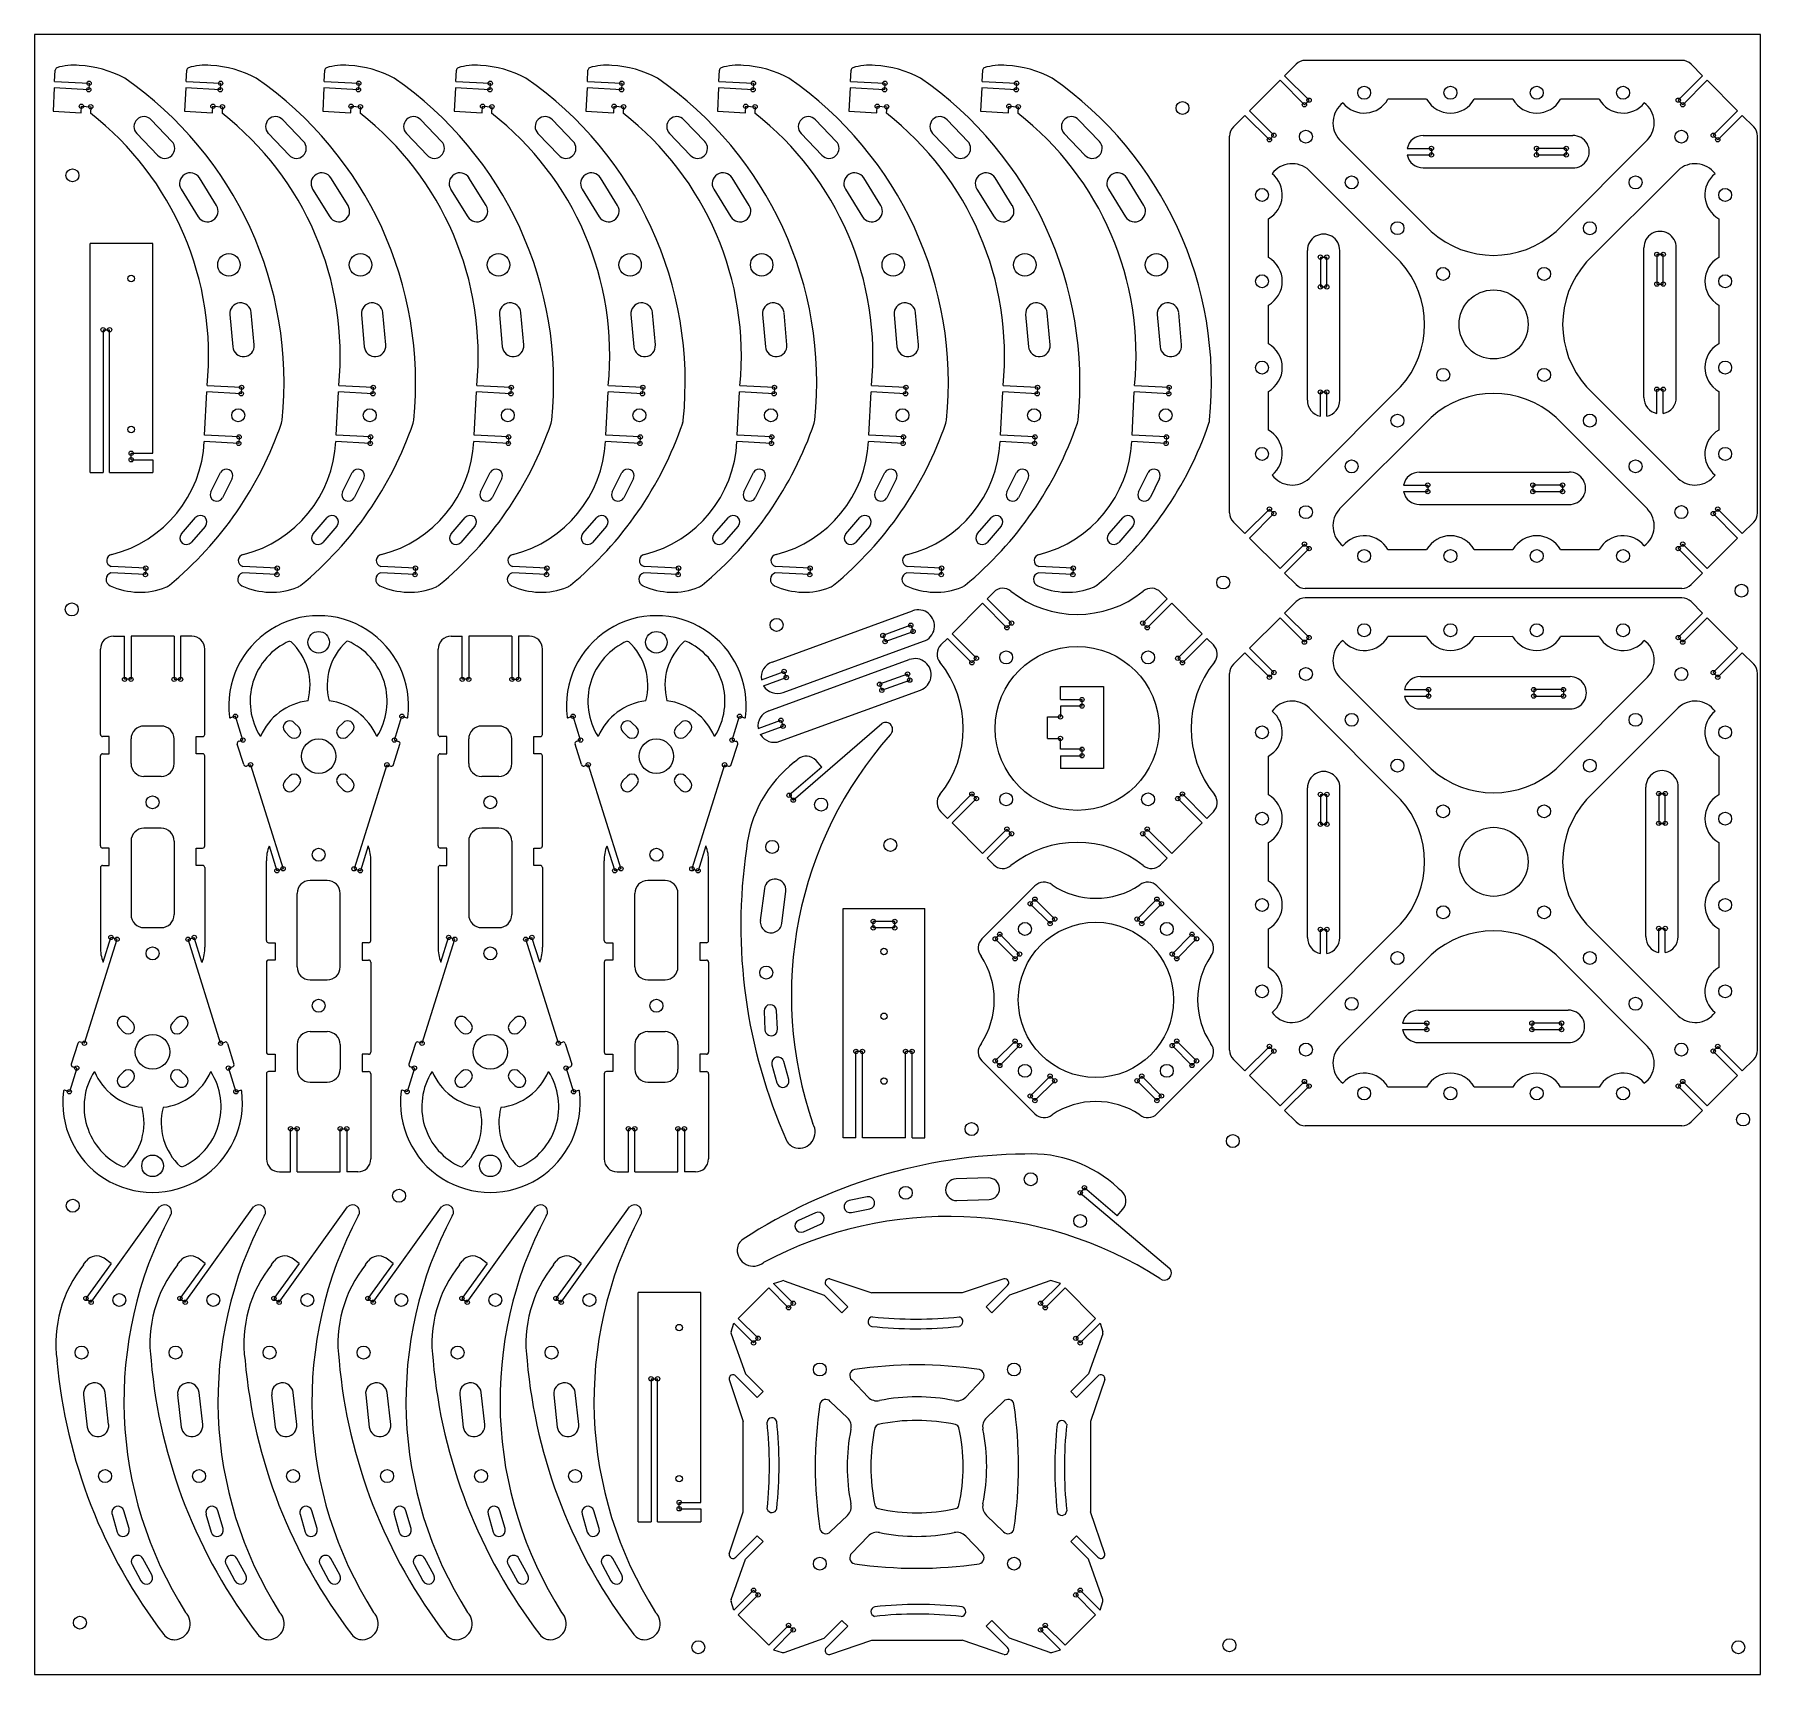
# Model space of a CAD drawing. Header units: millimetres. Extents: x 0 to 400, y 0 to 380.
import ezdxf

# ---------------------------------------------------------------- set-up
doc = ezdxf.new("R2010")
doc.units = ezdxf.units.MM
for name, color, linetype in [('corner_drill', 1, 'Continuous'), ('inside', 100, 'Continuous'), ('outside', 160, 'Continuous')]:
    doc.layers.add(name, color=color, linetype=linetype)

msp = doc.modelspace()

# ---------------------------------------------------------------- linework, layer by layer
msp.add_lwpolyline([(0, 380), (0, 0), (400, 0), (400, 380)], close=True)
for centre in [(266.05, 362.97), (8.79, 347.37), (275.49, 253.03), (395.6, 251.13), (8.64, 246.78), (171.98, 243.21), (198.34, 192.2), (395.98, 128.59), (217.16, 126.38), (277.71, 123.6), (84.49, 110.92), (8.86, 108.61), (10.53, 12), (276.93, 6.78), (153.84, 6.31), (394.87, 6.31)]:
    msp.add_circle(centre, 1.5)
at = {"layer": 'corner_drill'}
for centre in [(12.65, 368.7), (43.14, 368.7), (75.13, 368.7), (105.62, 368.7), (136.11, 368.7), (166.61, 368.7), (197.1, 368.7), (227.59, 368.7), (12.57, 367.2), (43.06, 367.2), (75.05, 367.2), (105.54, 367.2), (136.04, 367.2), (166.53, 367.2), (197.02, 367.2), (227.51, 367.2), (294.31, 363.73), (295.37, 364.79), (380.93, 364.79), (381.99, 363.73), (10.87, 363.39), (13.04, 363.28), (41.36, 363.39), (43.54, 363.28), (73.35, 363.39), (75.53, 363.28), (103.84, 363.39), (106.02, 363.28), (134.33, 363.39), (136.51, 363.28), (164.83, 363.39), (167, 363.28), (195.32, 363.39), (197.49, 363.28), (225.81, 363.39), (227.98, 363.28), (286.19, 355.61), (287.25, 356.67), (389.05, 356.67), (390.11, 355.61), (323.73, 353.6), (323.73, 352.1), (348.09, 353.6), (348.09, 352.1), (354.99, 353.6), (354.99, 352.1), (298, 328.43), (299.5, 328.43), (375.98, 329.07), (377.48, 329.07), (298, 321.53), (299.5, 321.53), (375.98, 322.17), (377.48, 322.17), (15.9, 311.6), (17.4, 311.6), (47.92, 296.75), (48, 298.25), (78.42, 296.75), (78.49, 298.25), (110.41, 296.75), (110.49, 298.25), (140.9, 296.75), (140.98, 298.25), (171.39, 296.75), (171.47, 298.25), (201.88, 296.75), (201.96, 298.25), (232.37, 296.75), (232.45, 298.25), (262.86, 296.75), (262.94, 298.25), (298, 297.17), (299.5, 297.17), (375.98, 297.81), (377.48, 297.81), (47.32, 285.27), (47.4, 286.76), (77.81, 285.27), (77.89, 286.76), (109.81, 285.27), (109.88, 286.76), (140.3, 285.27), (140.38, 286.76), (170.79, 285.27), (170.87, 286.76), (201.28, 285.27), (201.36, 286.76), (231.77, 285.27), (231.85, 286.76), (262.26, 285.27), (262.34, 286.76), (22.4, 282.98), (22.4, 281.48), (322.88, 275.6), (347.24, 275.6), (354.14, 275.6), (322.88, 274.1), (347.24, 274.1), (354.14, 274.1), (286.19, 270.05), (287.25, 268.99), (389.05, 268.99), (390.11, 270.05), (294.31, 261.93), (295.37, 260.87), (380.93, 260.87), (381.99, 261.93), (25.78, 256.35), (56.27, 256.35), (88.26, 256.35), (118.75, 256.35), (149.25, 256.35), (179.74, 256.35), (210.23, 256.35), (240.72, 256.35), (25.7, 254.86), (56.19, 254.86), (88.18, 254.86), (118.68, 254.86), (149.17, 254.86), (179.66, 254.86), (210.15, 254.86), (240.64, 254.86), (226.43, 243.61, -1), (256.83, 243.61, -1), (196.61, 240.75), (203.09, 243.11), (203.6, 241.7), (225.37, 242.55, -1), (257.89, 242.55, -1), (295.37, 240.26), (380.93, 240.26), (197.12, 239.34), (294.31, 239.2), (381.99, 239.2), (173.72, 232.42), (202.34, 231.81), (217.23, 234.42, -1), (218.29, 235.48, -1), (264.96, 235.48, -1), (266.02, 234.42, -1), (287.25, 232.14), (389.05, 232.14), (20.86, 230.59), (22.36, 230.59), (32.36, 230.59), (33.86, 230.59), (99.13, 230.59), (100.63, 230.59), (110.63, 230.59), (112.13, 230.59), (174.23, 231.01), (195.86, 229.45), (196.37, 228.04), (202.85, 230.4), (286.19, 231.08), (323.08, 228.22), (347.44, 228.22), (354.34, 228.22), (390.11, 231.08), (242.76, 225.89), (242.76, 224.39), (323.08, 226.72), (347.44, 226.72), (354.34, 226.72), (46.55, 222.02), (85.14, 222.02), (124.82, 222.02), (163.41, 222.02), (172.97, 221.12), (173.48, 219.71), (237.76, 221.89), (48.28, 216.51), (83.42, 216.51), (126.55, 216.51), (161.68, 216.51), (237.76, 216.89), (242.76, 214.39), (242.76, 212.89), (50.07, 210.79), (81.66, 210.78), (128.34, 210.79), (159.93, 210.78), (174.86, 203.72), (217.23, 204.02, -1), (266.02, 204.02, -1), (298.02, 203.91), (299.52, 203.91), (376.43, 204.12), (377.93, 204.12), (175.84, 202.59), (218.29, 202.95, -1), (264.96, 202.95, -1), (225.37, 195.88, -1), (257.89, 195.88, -1), (298.02, 197.01), (299.52, 197.01), (376.43, 197.22), (377.93, 197.22), (226.43, 194.82, -1), (256.83, 194.82, -1), (56.19, 186.24), (57.62, 186.69), (74.07, 186.68), (75.5, 186.23), (134.46, 186.24), (135.89, 186.69), (152.34, 186.68), (153.77, 186.23), (231.84, 179.65), (260.12, 179.65), (230.78, 178.59), (261.18, 178.59), (194.37, 174.5), (194.37, 173), (199.37, 174.5), (199.37, 173), (223.71, 171.52), (235.37, 173.99), (236.43, 175.05), (255.53, 175.05), (256.59, 173.99), (268.25, 171.52), (298.02, 172.65), (299.52, 172.65), (376.43, 172.86), (377.93, 172.86), (17.71, 170.8), (19.14, 170.36), (35.59, 170.35), (37.02, 170.8), (95.98, 170.8), (97.41, 170.36), (113.86, 170.35), (115.29, 170.8), (222.65, 170.46), (269.31, 170.46), (227.24, 165.86), (228.3, 166.92), (263.66, 166.92), (264.72, 165.86), (322.66, 150.92), (322.66, 149.42), (347.02, 150.92), (347.02, 149.42), (353.92, 150.92), (353.92, 149.42), (11.55, 146.26), (43.14, 146.25), (89.82, 146.26), (121.41, 146.25), (190.37, 144.38), (191.87, 144.38), (201.87, 144.38), (203.37, 144.38), (227.24, 146.77), (228.3, 145.71), (263.66, 145.71), (264.72, 146.77), (286.19, 145.52), (287.25, 144.46), (389.05, 144.46), (390.11, 145.52), (9.8, 140.52), (44.93, 140.52), (88.06, 140.52), (123.2, 140.52), (222.65, 142.17), (223.71, 141.11), (268.25, 141.11), (269.31, 142.17), (235.37, 138.64), (236.43, 137.57), (255.53, 137.57), (256.59, 138.64), (294.31, 137.4), (295.37, 136.34), (380.93, 136.34), (381.99, 137.4), (8.07, 135.02), (46.66, 135.02), (86.34, 135.02), (124.93, 135.02), (230.78, 134.04), (231.84, 132.98), (260.12, 132.98), (261.18, 134.04), (59.35, 126.45), (60.85, 126.45), (70.85, 126.45), (72.35, 126.45), (137.62, 126.45), (139.12, 126.45), (149.12, 126.45), (150.62, 126.45), (242.34, 111.62), (243.31, 112.77), (11.91, 87.14), (13.13, 86.26), (33.7, 87.14), (34.92, 86.26), (55.48, 87.14), (56.7, 86.26), (77.27, 87.14), (78.49, 86.26), (99.06, 87.14), (100.28, 86.26), (120.84, 87.14), (122.06, 86.26), (174.77, 84.97), (175.83, 86.03), (233.17, 86.03), (234.23, 84.97), (166.64, 76.84), (167.7, 77.9), (241.3, 77.89), (242.36, 76.83), (142.9, 68.51), (144.4, 68.51), (149.4, 39.88), (149.4, 38.38), (166.64, 19.5), (167.7, 18.44), (241.3, 18.44), (242.36, 19.5), (174.77, 11.37), (175.83, 10.31), (233.17, 10.31), (234.23, 11.37)]:
    msp.add_circle(centre, 0.5, dxfattribs=at)
at = {"layer": 'inside'}
for p, q in [((322.63, 365.01), (313.67, 365.01)), ((342.63, 365), (333.67, 365)), ((362.63, 365.01), (353.67, 365.01)), ((31.85, 355.23), (27.04, 360.25)), ((62.34, 355.23), (57.53, 360.25)), ((94.34, 355.23), (89.53, 360.25)), ((124.83, 355.23), (120.02, 360.25)), ((155.32, 355.23), (150.51, 360.25)), ((185.81, 355.23), (181, 360.25)), ((216.3, 355.23), (211.49, 360.25)), ((246.79, 355.23), (241.98, 360.25)), ((23.7, 357.04), (28.51, 352.02)), ((54.19, 357.04), (59, 352.02)), ((86.18, 357.04), (90.99, 352.02)), ((116.67, 357.04), (121.48, 352.02)), ((147.16, 357.04), (151.97, 352.02)), ((177.65, 357.04), (182.46, 352.02)), ((208.15, 357.04), (212.96, 352.02)), ((238.64, 357.04), (243.45, 352.02)), ((323.67, 334.39), (302.45, 355.61)), ((354.99, 353.6), (348.09, 353.6)), ((348.09, 353.6), (348.09, 352.1)), ((348.09, 352.1), (354.99, 352.1)), ((352.63, 334.39), (373.84, 355.61)), ((354.99, 353.6), (354.99, 352.1)), ((316.59, 327.31), (295.37, 348.52)), ((359.71, 327.31), (380.92, 348.52)), ((33.96, 344.14), (37.92, 337.77)), ((42.17, 340.41), (38.21, 346.78)), ((64.45, 344.14), (68.41, 337.77)), ((72.66, 340.41), (68.7, 346.78)), ((96.44, 344.14), (100.4, 337.77)), ((104.65, 340.41), (100.69, 346.78)), ((126.94, 344.14), (130.89, 337.77)), ((135.14, 340.41), (131.18, 346.78)), ((157.43, 344.14), (161.39, 337.77)), ((165.63, 340.41), (161.67, 346.78)), ((187.92, 344.14), (191.88, 337.77)), ((196.12, 340.41), (192.17, 346.78)), ((218.41, 344.14), (222.37, 337.77)), ((226.61, 340.41), (222.66, 346.78)), ((248.9, 344.14), (252.86, 337.77)), ((257.11, 340.41), (253.15, 346.78)), ((285.97, 328.35), (285.97, 337.31)), ((390.32, 337.31), (390.32, 328.35)), ((298, 328.43), (298, 321.53)), ((298, 328.43), (299.5, 328.43)), ((299.5, 321.53), (299.5, 328.43)), ((375.98, 329.07), (375.98, 322.17)), ((375.98, 329.07), (377.48, 329.07)), ((377.48, 322.17), (377.48, 329.07)), ((298, 321.53), (299.5, 321.53)), ((375.98, 322.17), (377.48, 322.17)), ((285.98, 308.35), (285.98, 317.31)), ((390.32, 317.31), (390.32, 308.35)), ((45.26, 315.1), (45.93, 307.63)), ((50.91, 308.08), (50.24, 315.55)), ((75.75, 315.1), (76.42, 307.63)), ((81.4, 308.08), (80.73, 315.55)), ((107.74, 315.1), (108.41, 307.63)), ((113.39, 308.08), (112.72, 315.55)), ((138.23, 315.1), (138.9, 307.63)), ((143.88, 308.08), (143.21, 315.55)), ((168.72, 315.1), (169.39, 307.63)), ((174.37, 308.08), (173.7, 315.55)), ((199.21, 315.1), (199.88, 307.63)), ((204.86, 308.08), (204.19, 315.55)), ((229.7, 315.1), (230.37, 307.63)), ((235.35, 308.08), (234.68, 315.55)), ((260.19, 315.1), (260.86, 307.63)), ((265.84, 308.08), (265.17, 315.55)), ((285.97, 288.35), (285.97, 297.31)), ((316.59, 298.35), (295.37, 277.14)), ((359.71, 298.35), (380.92, 277.14)), ((390.32, 297.31), (390.32, 288.35)), ((323.67, 291.27), (302.45, 270.06)), ((352.63, 291.27), (373.84, 270.06)), ((40.9, 274.02), (43.13, 278.49)), ((45.81, 277.15), (43.58, 272.68)), ((71.39, 274.02), (73.62, 278.49)), ((76.3, 277.15), (74.07, 272.68)), ((103.38, 274.02), (105.61, 278.49)), ((108.3, 277.15), (106.06, 272.68)), ((133.87, 274.02), (136.1, 278.49)), ((138.79, 277.15), (136.55, 272.68)), ((164.36, 274.02), (166.59, 278.49)), ((169.28, 277.15), (167.04, 272.68)), ((194.85, 274.02), (197.09, 278.49)), ((199.77, 277.15), (197.54, 272.68)), ((225.34, 274.02), (227.58, 278.49)), ((230.26, 277.15), (228.03, 272.68)), ((255.83, 274.02), (258.07, 278.49)), ((260.75, 277.15), (258.52, 272.68)), ((354.14, 275.6), (347.24, 275.6)), ((347.24, 275.6), (347.24, 274.1)), ((347.24, 274.1), (354.14, 274.1)), ((354.14, 275.6), (354.14, 274.1)), ((34.05, 264.3), (37.33, 268.07)), ((64.54, 264.3), (67.82, 268.07)), ((96.53, 264.3), (99.82, 268.07)), ((127.03, 264.3), (130.31, 268.07)), ((157.52, 264.3), (160.8, 268.07)), ((188.01, 264.3), (191.29, 268.07)), ((218.5, 264.3), (221.78, 268.07)), ((248.99, 264.3), (252.27, 268.07)), ((39.6, 266.1), (36.32, 262.33)), ((70.09, 266.1), (66.81, 262.33)), ((102.08, 266.1), (98.8, 262.33)), ((132.57, 266.1), (129.29, 262.33)), ((163.06, 266.1), (159.78, 262.33)), ((193.55, 266.1), (190.27, 262.33)), ((224.04, 266.1), (220.76, 262.33)), ((254.54, 266.1), (251.26, 262.33)), ((313.67, 260.66), (322.63, 260.66)), ((333.67, 260.66), (342.63, 260.66)), ((353.67, 260.66), (362.63, 260.66)), ((203.09, 243.11), (196.61, 240.75)), ((196.61, 240.75), (197.12, 239.34)), ((197.12, 239.34), (203.6, 241.7)), ((203.09, 243.11), (203.6, 241.7)), ((322.63, 240.48), (313.67, 240.48)), ((342.63, 240.48), (333.67, 240.47)), ((362.63, 240.48), (353.67, 240.48)), ((59.06, 239.44), (59.42, 239.35)), ((72.63, 239.44), (72.28, 239.35)), ((137.33, 239.44), (137.68, 239.35)), ((150.9, 239.44), (150.55, 239.35)), ((202.34, 231.81), (195.86, 229.45)), ((195.86, 229.45), (196.37, 228.04)), ((196.37, 228.04), (202.85, 230.4)), ((202.34, 231.81), (202.85, 230.4)), ((323.67, 209.86), (302.45, 231.08)), ((354.34, 228.22), (347.44, 228.22)), ((347.44, 228.22), (347.44, 226.72)), ((352.63, 209.86), (373.84, 231.08)), ((354.34, 228.22), (354.34, 226.72)), ((347.44, 226.72), (354.34, 226.72)), ((316.59, 202.78), (295.37, 224)), ((359.71, 202.78), (380.92, 224)), ((22.36, 211.09), (22.36, 216.77)), ((29.36, 219.77), (25.36, 219.77)), ((32.36, 211.09), (32.36, 216.77)), ((100.63, 211.09), (100.63, 216.77)), ((107.63, 219.77), (103.63, 219.77)), ((110.63, 211.09), (110.63, 216.77)), ((285.97, 203.82), (285.97, 212.78)), ((390.32, 212.78), (390.32, 203.82)), ((29.36, 208.09), (25.36, 208.09)), ((107.63, 208.09), (103.63, 208.09)), ((376.43, 204.12), (376.43, 197.22)), ((376.43, 204.12), (377.93, 204.12)), ((377.93, 197.22), (377.93, 204.12)), ((298.02, 203.91), (298.02, 197.01)), ((298.02, 203.91), (299.52, 203.91)), ((299.52, 197.01), (299.52, 203.91)), ((29.36, 196.09), (25.36, 196.09)), ((107.63, 196.09), (103.63, 196.09)), ((298.02, 197.01), (299.52, 197.01)), ((376.43, 197.22), (377.93, 197.22)), ((22.36, 193.09), (22.36, 176.06)), ((32.36, 193.09), (32.36, 176.06)), ((100.63, 193.09), (100.63, 176.06)), ((110.63, 193.09), (110.63, 176.06)), ((285.98, 183.82), (285.98, 192.78)), ((390.32, 192.78), (390.32, 183.82)), ((60.85, 163.95), (60.85, 180.97)), ((67.85, 183.97), (63.85, 183.97)), ((70.85, 163.95), (70.85, 180.97)), ((139.12, 163.95), (139.12, 180.97)), ((146.12, 183.97), (142.12, 183.97)), ((149.12, 163.95), (149.12, 180.97)), ((169.15, 182.11), (168.21, 174.67)), ((173.18, 174.05), (174.11, 181.49)), ((231.84, 179.65), (230.78, 178.59)), ((230.78, 178.59), (235.37, 173.99)), ((236.43, 175.05), (231.84, 179.65)), ((255.53, 175.05), (260.12, 179.65)), ((261.18, 178.59), (256.59, 173.99)), ((260.12, 179.65), (261.18, 178.59)), ((25.36, 173.06), (29.36, 173.06)), ((103.63, 173.06), (107.63, 173.06)), ((199.37, 174.5), (194.37, 174.5)), ((194.37, 173), (194.37, 174.5)), ((199.37, 173), (194.37, 173)), ((199.37, 173), (199.37, 174.5)), ((235.37, 173.99), (236.43, 175.05)), ((256.59, 173.99), (255.53, 175.05)), ((285.97, 163.82), (285.97, 172.78)), ((316.59, 173.82), (295.37, 152.61)), ((359.71, 173.82), (380.92, 152.61)), ((390.32, 172.78), (390.32, 163.82)), ((223.71, 171.52), (222.65, 170.46)), ((222.65, 170.46), (227.24, 165.86)), ((228.3, 166.92), (223.71, 171.52)), ((263.66, 166.92), (268.25, 171.52)), ((269.31, 170.46), (264.72, 165.86)), ((268.25, 171.52), (269.31, 170.46)), ((227.24, 165.86), (228.3, 166.92)), ((264.72, 165.86), (263.66, 166.92)), ((323.67, 166.74), (302.45, 145.53)), ((352.63, 166.74), (373.84, 145.53)), ((63.85, 160.95), (67.85, 160.95)), ((142.12, 160.95), (146.12, 160.95)), ((169.1, 153.69), (169.29, 149.39)), ((172.17, 149.52), (171.97, 153.82)), ((63.85, 148.95), (67.85, 148.95)), ((142.12, 148.95), (146.12, 148.95)), ((353.92, 150.92), (347.02, 150.92)), ((347.02, 150.92), (347.02, 149.42)), ((347.02, 149.42), (353.92, 149.42)), ((353.92, 150.92), (353.92, 149.42)), ((60.85, 145.95), (60.85, 140.26)), ((70.85, 145.95), (70.85, 140.26)), ((139.12, 145.95), (139.12, 140.26)), ((149.12, 145.95), (149.12, 140.26)), ((227.24, 146.77), (222.65, 142.17)), ((223.71, 141.11), (228.3, 145.71)), ((228.3, 145.71), (227.24, 146.77)), ((263.66, 145.71), (264.72, 146.77)), ((268.25, 141.11), (263.66, 145.71)), ((264.72, 146.77), (269.31, 142.17)), ((170.89, 141.26), (172.02, 137.1)), ((174.8, 137.85), (173.67, 142.02)), ((222.65, 142.17), (223.71, 141.11)), ((269.31, 142.17), (268.25, 141.11)), ((63.85, 137.26), (67.85, 137.26)), ((142.12, 137.26), (146.12, 137.26)), ((235.37, 138.64), (230.78, 134.04)), ((231.84, 132.98), (236.43, 137.57)), ((236.43, 137.57), (235.37, 138.64)), ((255.53, 137.57), (256.59, 138.64)), ((260.12, 132.98), (255.53, 137.57)), ((256.59, 138.64), (261.18, 134.04)), ((313.67, 136.13), (322.63, 136.13)), ((333.67, 136.13), (342.63, 136.13)), ((353.67, 136.13), (362.63, 136.13)), ((230.78, 134.04), (231.84, 132.98)), ((261.18, 134.04), (260.12, 132.98)), ((20.58, 117.6), (20.93, 117.69)), ((34.15, 117.6), (33.79, 117.69)), ((98.85, 117.6), (99.2, 117.69)), ((112.42, 117.6), (112.06, 117.69)), ((221.07, 115.05), (213.58, 114.82)), ((192.99, 110.69), (188.76, 109.82)), ((213.73, 109.82), (221.23, 110.06)), ((180.99, 106.98), (177.05, 105.22)), ((178.23, 102.59), (182.16, 104.36)), ((189.34, 107.01), (193.57, 107.87)), ((189.38, 68.24), (193.19, 64.27)), ((215.82, 64.27), (219.62, 68.24)), ((11.39, 64.79), (12.22, 57.34)), ((17.18, 57.89), (16.36, 65.34)), ((33.17, 64.79), (34, 57.34)), ((38.97, 57.89), (38.14, 65.34)), ((54.96, 64.79), (55.79, 57.34)), ((60.76, 57.89), (59.93, 65.34)), ((76.75, 64.79), (77.58, 57.34)), ((82.54, 57.89), (81.72, 65.34)), ((98.53, 64.79), (99.36, 57.34)), ((104.33, 57.89), (103.5, 65.34)), ((120.32, 64.79), (121.15, 57.34)), ((126.12, 57.89), (125.29, 65.34)), ((188.4, 59.48), (184.43, 63.29)), ((224.57, 63.29), (220.61, 59.48)), ((17.96, 37.14), (19.15, 33)), ((21.91, 33.79), (20.72, 37.94)), ((39.74, 37.14), (40.94, 33)), ((43.7, 33.79), (42.51, 37.94)), ((61.53, 37.14), (62.72, 33)), ((65.49, 33.79), (64.3, 37.94)), ((83.32, 37.14), (84.51, 33)), ((87.27, 33.79), (86.08, 37.94)), ((105.1, 37.14), (106.3, 33)), ((109.06, 33.79), (107.87, 37.94)), ((126.89, 37.14), (128.08, 33)), ((130.85, 33.79), (129.66, 37.94)), ((184.43, 33.04), (188.4, 36.85)), ((220.61, 36.85), (224.57, 33.04)), ((193.19, 32.06), (189.38, 28.09)), ((219.62, 28.09), (215.82, 32.06)), ((22.6, 25.47), (24.67, 21.69)), ((27.19, 23.07), (25.12, 26.85)), ((44.38, 25.47), (46.46, 21.69)), ((48.98, 23.07), (46.91, 26.85)), ((66.17, 25.47), (68.24, 21.69)), ((70.77, 23.07), (68.69, 26.85)), ((87.96, 25.47), (90.03, 21.69)), ((92.55, 23.07), (90.48, 26.85)), ((109.75, 25.47), (111.82, 21.69)), ((114.34, 23.07), (112.27, 26.85)), ((131.53, 25.47), (133.6, 21.69)), ((136.13, 23.07), (134.05, 26.85))]:
    msp.add_line(p, q, dxfattribs=at)
for points in [[(59.13, 217.36, 0.991686), (61.27, 219.47), (60.19, 220.54, 1.000069), (58.07, 218.42)], [(72.57, 217.36), (73.63, 218.42, 1.000069), (71.5, 220.54), (70.43, 219.47, 0.991686)], [(137.4, 217.36, 0.991686), (139.54, 219.47), (138.46, 220.54, 1.000069), (136.34, 218.42)], [(150.83, 217.36), (151.89, 218.42, 1.000069), (149.77, 220.54), (148.69, 219.47, 0.991686)], [(59.13, 208.17), (58.07, 207.11, 1.000069), (60.19, 204.99), (61.27, 206.07, 0.991686)], [(72.57, 208.17, 0.991686), (70.43, 206.07), (71.5, 204.99, 1.000069), (73.63, 207.11)], [(137.4, 208.17), (136.34, 207.11, 1.000069), (138.46, 204.99), (139.54, 206.07, 0.991686)], [(150.83, 208.17, 0.991686), (148.69, 206.07), (149.77, 204.99, 1.000069), (151.89, 207.11)], [(20.65, 148.86, 0.991686), (22.78, 150.97), (21.71, 152.05, 1.000069), (19.59, 149.92)], [(34.08, 148.86), (35.14, 149.92, 1.000069), (33.02, 152.05), (31.94, 150.97, 0.991686)], [(98.91, 148.86, 0.991686), (101.05, 150.97), (99.97, 152.05, 1.000069), (97.85, 149.92)], [(112.35, 148.86), (113.41, 149.92, 1.000069), (111.29, 152.05), (110.21, 150.97, 0.991686)], [(20.65, 139.67), (19.59, 138.61, 1.000069), (21.71, 136.49), (22.78, 137.57, 0.991686)], [(34.08, 139.67, 0.991686), (31.94, 137.57), (33.02, 136.49, 1.000069), (35.14, 138.61)], [(98.91, 139.67), (97.85, 138.61, 1.000069), (99.97, 136.49), (101.05, 137.57, 0.991686)], [(112.35, 139.67, 0.991686), (110.21, 137.57), (111.29, 136.49, 1.000069), (113.41, 138.61)]]:
    msp.add_lwpolyline(points, format="xyb", close=True, dxfattribs=at)
for centre, radius in [((308.15, 366.5), 1.5), ((328.15, 366.5), 1.5), ((348.15, 366.5), 1.5), ((368.15, 366.5), 1.5), ((294.65, 356.34), 1.5), ((381.66, 356.33), 1.5), ((284.48, 342.83), 1.5), ((305.25, 345.74), 1.5), ((371.05, 345.73), 1.5), ((391.81, 342.83), 1.5), ((315.86, 335.13), 1.5), ((360.45, 335.12), 1.5), ((45.05, 326.64), 2.6), ((75.54, 326.64), 2.6), ((107.54, 326.64), 2.6), ((138.03, 326.64), 2.6), ((168.52, 326.64), 2.6), ((199.01, 326.64), 2.6), ((229.5, 326.64), 2.6), ((259.99, 326.64), 2.6), ((22.4, 323.47), 0.75), ((284.48, 322.83), 1.5), ((326.44, 324.52), 1.5), ((349.84, 324.54), 1.5), ((391.81, 322.83), 1.5), ((338.15, 312.83), 8), ((284.48, 302.83), 1.5), ((391.81, 302.83), 1.5), ((326.47, 301.14), 1.5), ((349.84, 301.13), 1.5), ((47.21, 291.78), 1.5), ((77.7, 291.78), 1.5), ((109.69, 291.78), 1.5), ((140.18, 291.78), 1.5), ((170.67, 291.78), 1.5), ((201.16, 291.78), 1.5), ((231.66, 291.78), 1.5), ((262.15, 291.78), 1.5), ((315.86, 290.53), 1.5), ((360.45, 290.54), 1.5), ((22.4, 288.47), 0.75), ((284.48, 282.83), 1.5), ((391.81, 282.83), 1.5), ((305.25, 279.92), 1.5), ((371.05, 279.94), 1.5), ((294.65, 269.32), 1.5), ((381.66, 269.33), 1.5), ((308.15, 259.17), 1.5), ((328.15, 259.17), 1.5), ((348.15, 259.17), 1.5), ((368.15, 259.17), 1.5), ((65.85, 239.18), 2.5), ((144.12, 239.18), 2.5), ((308.15, 241.97), 1.5), ((328.15, 241.97), 1.5), ((348.15, 241.97), 1.5), ((368.15, 241.97), 1.5), ((241.63, 219.22, -1), 19), ((225.19, 235.66), 1.5), ((258.07, 235.66), 1.5), ((294.65, 231.82), 1.5), ((381.66, 231.8), 1.5), ((305.25, 221.21), 1.5), ((371.05, 221.2), 1.5), ((65.85, 212.77), 4), ((144.12, 212.77), 4), ((284.48, 218.3), 1.5), ((391.81, 218.3), 1.5), ((315.86, 210.6), 1.5), ((360.45, 210.59), 1.5), ((225.19, 202.78), 1.5), ((258.07, 202.78), 1.5), ((27.36, 202.09), 1.5), ((105.63, 202.09), 1.5), ((182.3, 201.57), 1.5), ((326.44, 200), 1.5), ((349.84, 200.01), 1.5), ((284.48, 198.3), 1.5), ((338.15, 188.3), 8), ((391.81, 198.3), 1.5), ((170.95, 191.76), 1.5), ((65.85, 189.95), 1.5), ((144.12, 189.95), 1.5), ((284.48, 178.3), 1.5), ((326.47, 176.61), 1.5), ((349.84, 176.6), 1.5), ((391.81, 178.3), 1.5), ((245.98, 156.31), 17.99), ((229.54, 172.75), 1.5), ((262.42, 172.75), 1.5), ((27.36, 167.09), 1.5), ((105.63, 167.09), 1.5), ((196.87, 167.51), 0.75), ((169.58, 162.65), 1.5), ((315.86, 166), 1.5), ((360.45, 166.01), 1.5), ((65.85, 154.95), 1.5), ((144.12, 154.95), 1.5), ((284.48, 158.3), 1.5), ((305.25, 155.4), 1.5), ((371.05, 155.41), 1.5), ((391.81, 158.3), 1.5), ((196.87, 152.51), 0.75), ((27.36, 144.27), 4), ((105.63, 144.27), 4), ((294.65, 144.79), 1.5), ((381.66, 144.8), 1.5), ((229.54, 139.87), 1.5), ((262.42, 139.87), 1.5), ((196.87, 137.51), 0.75), ((308.15, 134.64), 1.5), ((328.15, 134.64), 1.5), ((348.15, 134.64), 1.5), ((368.15, 134.64), 1.5), ((27.36, 117.86), 2.5), ((105.63, 117.86), 2.5), ((230.88, 114.76), 1.5), ((201.91, 111.6), 1.5), ((242.33, 105.08), 1.5), ((19.65, 86.77), 1.5), ((41.44, 86.77), 1.5), ((63.23, 86.77), 1.5), ((85.01, 86.77), 1.5), ((106.8, 86.77), 1.5), ((128.59, 86.77), 1.5), ((149.4, 80.37), 0.75), ((10.9, 74.59), 1.5), ((32.69, 74.59), 1.5), ((54.47, 74.59), 1.5), ((76.26, 74.59), 1.5), ((98.05, 74.59), 1.5), ((119.83, 74.59), 1.5), ((182, 70.67), 1.5), ((227, 70.67), 1.5), ((16.35, 45.96), 1.5), ((38.13, 45.96), 1.5), ((59.92, 45.96), 1.5), ((81.71, 45.96), 1.5), ((103.49, 45.96), 1.5), ((125.28, 45.96), 1.5), ((149.4, 45.37), 0.75), ((182, 25.67), 1.5), ((227, 25.67), 1.5)]:
    msp.add_circle(centre, radius, dxfattribs=at)
for centre, radius, start, end in [((306.68, 359.53), 5.77, 126.9042, 222.8737), ((308.15, 368.15), 6.35, 219.1192, 330.3067), ((328.15, 368.15), 6.35, 209.6933, 330.3067), ((348.15, 368.15), 6.35, 209.7136, 330.3101), ((368.15, 368.15), 6.35, 209.6933, 320.8808), ((369.61, 359.53), 5.77, 317.1263, 413.0958), ((25.37, 358.65), 2.32, 43.7827, 223.7827), ((55.86, 358.65), 2.32, 43.7827, 223.7827), ((87.85, 358.65), 2.32, 43.7827, 223.7827), ((118.34, 358.65), 2.32, 43.7827, 223.7827), ((148.84, 358.65), 2.32, 43.7827, 223.7827), ((179.33, 358.65), 2.32, 43.7827, 223.7827), ((209.82, 358.65), 2.32, 43.7827, 223.7827), ((240.31, 358.65), 2.32, 43.7827, 223.7827), ((30.18, 353.63), 2.32, 223.7827, 403.7827), ((60.67, 353.63), 2.32, 223.7827, 403.7827), ((92.66, 353.63), 2.32, 223.7827, 403.7827), ((123.15, 353.63), 2.32, 223.7827, 403.7827), ((153.65, 353.63), 2.32, 223.7827, 403.7827), ((184.14, 353.63), 2.32, 223.7827, 403.7827), ((214.63, 353.63), 2.32, 223.7827, 403.7827), ((245.12, 353.63), 2.32, 223.7827, 403.7827), ((291.45, 344.3), 5.77, 47.1263, 143.0958), ((384.85, 344.3), 5.77, 36.9042, 132.8737), ((36.09, 345.46), 2.5, 31.851, 211.851), ((66.58, 345.46), 2.5, 31.851, 211.851), ((98.57, 345.46), 2.5, 31.851, 211.851), ((129.06, 345.46), 2.5, 31.851, 211.851), ((159.55, 345.46), 2.5, 31.851, 211.851), ((190.04, 345.46), 2.5, 31.851, 211.851), ((220.53, 345.46), 2.5, 31.851, 211.851), ((251.02, 345.46), 2.5, 31.851, 211.851), ((282.83, 342.83), 6.35, 299.6933, 410.8808), ((393.47, 342.83), 6.35, 129.1192, 240.3067), ((40.04, 339.09), 2.5, 211.851, 391.851), ((70.53, 339.09), 2.5, 211.851, 391.851), ((102.53, 339.09), 2.5, 211.851, 391.851), ((133.02, 339.09), 2.5, 211.851, 391.851), ((163.51, 339.09), 2.5, 211.851, 391.851), ((194, 339.09), 2.5, 211.851, 391.851), ((224.49, 339.09), 2.5, 211.851, 391.851), ((254.98, 339.09), 2.5, 211.851, 391.851), ((338.15, 350.46), 21.63, 227.9752, 312.0248), ((282.83, 322.83), 6.35, 299.6933, 420.3067), ((393.47, 322.83), 6.35, 119.6899, 240.2864), ((300.52, 312.83), 21.63, 317.9752, 402.0248), ((375.78, 312.83), 21.63, 137.9752, 222.0248), ((47.75, 315.33), 2.5, 5.1221, 185.1221), ((78.24, 315.33), 2.5, 5.1221, 185.1221), ((110.23, 315.33), 2.5, 5.1221, 185.1221), ((140.72, 315.33), 2.5, 5.1221, 185.1221), ((171.21, 315.33), 2.5, 5.1221, 185.1221), ((201.7, 315.33), 2.5, 5.1221, 185.1221), ((232.19, 315.33), 2.5, 5.1221, 185.1221), ((262.68, 315.33), 2.5, 5.1221, 185.1221), ((48.42, 307.86), 2.5, 185.1221, 365.1221), ((78.91, 307.86), 2.5, 185.1221, 365.1221), ((110.9, 307.86), 2.5, 185.1221, 365.1221), ((141.39, 307.86), 2.5, 185.1221, 365.1221), ((171.88, 307.86), 2.5, 185.1221, 365.1221), ((202.37, 307.86), 2.5, 185.1221, 365.1221), ((232.86, 307.86), 2.5, 185.1221, 365.1221), ((263.35, 307.86), 2.5, 185.1221, 365.1221), ((282.83, 302.83), 6.35, 299.6899, 420.2864), ((393.47, 302.83), 6.35, 119.6933, 240.3067), ((338.15, 275.2), 21.63, 47.9752, 132.0248), ((282.83, 282.83), 6.35, 309.1192, 420.3067), ((393.47, 282.83), 6.35, 119.6933, 230.8808), ((44.47, 277.82), 1.5, 333.4619, 513.4619), ((74.96, 277.82), 1.5, 333.4619, 513.4619), ((106.95, 277.82), 1.5, 333.4619, 513.4619), ((137.45, 277.82), 1.5, 333.4619, 513.4619), ((167.94, 277.82), 1.5, 333.4619, 513.4619), ((198.43, 277.82), 1.5, 333.4619, 513.4619), ((228.92, 277.82), 1.5, 333.4619, 513.4619), ((259.41, 277.82), 1.5, 333.4619, 513.4619), ((291.45, 281.37), 5.77, 216.9042, 312.8737), ((384.85, 281.37), 5.77, 227.1263, 323.0958), ((42.24, 273.35), 1.5, 153.4619, 333.4619), ((72.73, 273.35), 1.5, 153.4619, 333.4619), ((104.72, 273.35), 1.5, 153.4619, 333.4619), ((135.21, 273.35), 1.5, 153.4619, 333.4619), ((165.7, 273.35), 1.5, 153.4619, 333.4619), ((196.19, 273.35), 1.5, 153.4619, 333.4619), ((226.69, 273.35), 1.5, 153.4619, 333.4619), ((257.18, 273.35), 1.5, 153.4619, 333.4619), ((38.46, 267.08), 1.5, 318.9923, 498.9923), ((68.96, 267.08), 1.5, 318.9923, 498.9923), ((100.95, 267.08), 1.5, 318.9923, 498.9923), ((131.44, 267.08), 1.5, 318.9923, 498.9923), ((161.93, 267.08), 1.5, 318.9923, 498.9923), ((192.42, 267.08), 1.5, 318.9923, 498.9923), ((222.91, 267.08), 1.5, 318.9923, 498.9923), ((253.4, 267.08), 1.5, 318.9923, 498.9923), ((306.68, 266.13), 5.77, 137.1263, 233.0958), ((369.61, 266.13), 5.77, 306.9042, 402.8737), ((35.18, 263.31), 1.5, 138.9923, 318.9923), ((65.68, 263.31), 1.5, 138.9923, 318.9923), ((97.67, 263.31), 1.5, 138.9923, 318.9923), ((128.16, 263.31), 1.5, 138.9923, 318.9923), ((158.65, 263.31), 1.5, 138.9923, 318.9923), ((189.14, 263.31), 1.5, 138.9923, 318.9923), ((219.63, 263.31), 1.5, 138.9923, 318.9923), ((250.12, 263.31), 1.5, 138.9923, 318.9923), ((308.15, 257.51), 6.35, 29.6933, 140.8808), ((328.15, 257.51), 6.35, 29.7136, 150.3101), ((348.15, 257.51), 6.35, 29.6933, 150.3067), ((368.15, 257.51), 6.35, 39.1192, 150.3067), ((308.15, 243.62), 6.35, 219.1192, 330.3067), ((328.15, 243.62), 6.35, 209.6933, 330.3067), ((348.15, 243.62), 6.35, 209.7136, 330.3101), ((368.15, 243.62), 6.35, 209.6933, 320.8808), ((65.19, 225.51), 15.22, 113.7255, 212.5346), ((50.02, 229.18), 13.84, 345.086, 407.2606), ((81.67, 229.18), 13.84, 132.7394, 194.914), ((66.51, 225.51), 15.22, 327.4654, 426.2745), ((143.46, 225.51), 15.22, 113.7255, 212.5346), ((128.29, 229.18), 13.84, 345.086, 407.2606), ((159.94, 229.18), 13.84, 132.7394, 194.914), ((144.78, 225.51), 15.22, 327.4654, 426.2745), ((306.68, 235), 5.77, 126.9042, 222.8737), ((369.61, 235), 5.77, 317.1263, 413.0958), ((65.07, 211.9), 13.82, 96.9485, 156.8882), ((66.62, 211.9), 13.82, 23.1118, 83.0515), ((143.34, 211.9), 13.82, 96.9485, 156.8882), ((144.89, 211.9), 13.82, 23.1118, 83.0515), ((291.45, 219.77), 5.77, 47.1263, 143.0958), ((384.85, 219.77), 5.77, 36.9042, 132.8737), ((282.83, 218.3), 6.35, 299.6933, 410.8808), ((393.47, 218.3), 6.35, 129.1192, 240.3067), ((25.36, 216.77), 3, 90, 180), ((29.36, 216.77), 3, 0, 90), ((103.63, 216.77), 3, 90, 180), ((107.63, 216.77), 3, 0, 90), ((25.36, 211.09), 3, 180, 270), ((29.36, 211.09), 3, 270, 360), ((103.63, 211.09), 3, 180, 270), ((107.63, 211.09), 3, 270, 360), ((338.15, 225.93), 21.63, 227.9752, 312.0248), ((282.83, 198.3), 6.35, 299.6933, 420.3067), ((300.52, 188.3), 21.63, 317.9752, 402.0248), ((375.78, 188.3), 21.63, 137.9752, 222.0248), ((393.47, 198.3), 6.35, 119.6899, 240.2864), ((25.36, 193.09), 3, 90, 180), ((29.36, 193.09), 3, 0, 90), ((103.63, 193.09), 3, 90, 180), ((107.63, 193.09), 3, 0, 90), ((171.63, 181.8), 2.5, 352.8713, 532.8713), ((63.85, 180.97), 3, 90, 180), ((67.85, 180.97), 3, 0, 90), ((142.12, 180.97), 3, 90, 180), ((146.12, 180.97), 3, 0, 90), ((282.83, 178.3), 6.35, 299.6899, 420.2864), ((393.47, 178.3), 6.35, 119.6933, 240.3067), ((25.36, 176.06), 3, 180, 270), ((29.36, 176.06), 3, 270, 360), ((103.63, 176.06), 3, 180, 270), ((107.63, 176.06), 3, 270, 360), ((170.7, 174.36), 2.5, 172.8713, 352.8713), ((338.15, 150.67), 21.63, 47.9752, 132.0248), ((63.85, 163.95), 3, 180, 270), ((67.85, 163.95), 3, 270, 360), ((142.12, 163.95), 3, 180, 270), ((146.12, 163.95), 3, 270, 360), ((282.83, 158.3), 6.35, 309.1192, 420.3067), ((393.47, 158.3), 6.35, 119.6933, 230.8808), ((170.53, 153.76), 1.44, 2.5914, 182.5914), ((291.45, 156.84), 5.77, 216.9042, 312.8737), ((384.85, 156.84), 5.77, 227.1263, 323.0958), ((63.85, 145.95), 3, 90, 180), ((67.85, 145.95), 3, 0, 90), ((142.12, 145.95), 3, 90, 180), ((146.12, 145.95), 3, 0, 90), ((170.73, 149.45), 1.44, 182.5914, 362.5914), ((306.68, 141.6), 5.77, 137.1263, 233.0958), ((369.61, 141.6), 5.77, 306.9042, 402.8737), ((63.85, 140.26), 3, 180, 270), ((67.85, 140.26), 3, 270, 360), ((142.12, 140.26), 3, 180, 270), ((146.12, 140.26), 3, 270, 360), ((172.28, 141.64), 1.44, 15.2148, 195.2148), ((26.7, 131.53), 15.22, 147.4654, 246.2745), ((26.59, 145.14), 13.82, 203.1118, 263.0515), ((28.14, 145.14), 13.82, 276.9485, 336.8882), ((28.02, 131.53), 15.22, 293.7255, 392.5346), ((104.97, 131.53), 15.22, 147.4654, 246.2745), ((104.86, 145.14), 13.82, 203.1118, 263.0515), ((106.41, 145.14), 13.82, 276.9485, 336.8882), ((106.29, 131.53), 15.22, 293.7255, 392.5346), ((173.41, 137.48), 1.44, 195.2148, 375.2148), ((308.15, 132.98), 6.35, 29.6933, 140.8808), ((328.15, 132.98), 6.35, 29.7136, 150.3101), ((348.15, 132.98), 6.35, 29.6933, 150.3067), ((368.15, 132.98), 6.35, 39.1192, 150.3067), ((11.54, 127.85), 13.84, 312.7394, 374.914), ((43.19, 127.85), 13.84, 165.086, 227.2606), ((89.81, 127.85), 13.84, 312.7394, 374.914), ((121.46, 127.85), 13.84, 165.086, 227.2606), ((213.66, 112.32), 2.5, 91.8068, 271.8068), ((221.15, 112.55), 2.5, 271.8068, 451.8068), ((189.05, 108.42), 1.44, 101.5269, 281.5269), ((193.28, 109.28), 1.44, 281.5269, 461.5269), ((177.64, 103.91), 1.44, 114.1502, 294.1502), ((181.58, 105.67), 1.44, 294.1502, 474.1502), ((194.3, 81.75), 1.13, 93.4616, 255.8869), ((204.13, 174.84), 94.72, 263.8745, 276.1473), ((204.34, 177.06), 94.72, 263.8745, 276.0619), ((214.02, 81.78), 1.14, 283.0662, 433.4565), ((190.36, 69.27), 1.42, 103.7998, 226.4098), ((204.5, -26.61), 98.34, 81.5312, 98.4688), ((218.64, 69.27), 1.42, 313.5902, 436.2002), ((13.87, 65.07), 2.5, 6.3366, 186.3366), ((35.66, 65.07), 2.5, 6.3366, 186.3366), ((57.45, 65.07), 2.5, 6.3366, 186.3366), ((79.23, 65.07), 2.5, 6.3366, 186.3366), ((101.02, 65.07), 2.5, 6.3366, 186.3366), ((122.81, 65.07), 2.5, 6.3366, 186.3366), ((195.24, 66.25), 2.85, 223.8113, 282.2961), ((204.5, 21.2), 43.14, 78.4319, 101.5681), ((213.76, 66.25), 2.85, 257.7039, 316.1887), ((279.28, 48.17), 98.34, 171.5312, 188.4688), ((183.4, 62.31), 1.42, 43.5902, 166.2002), ((225.61, 62.31), 1.42, 13.7998, 136.4098), ((129.68, 48.17), 98.38, 351.5348, 368.4652), ((14.7, 57.61), 2.5, 186.3366, 366.3366), ((36.49, 57.61), 2.5, 186.3366, 366.3366), ((58.27, 57.61), 2.5, 186.3366, 366.3366), ((80.06, 57.61), 2.5, 186.3366, 366.3366), ((101.85, 57.61), 2.5, 186.3366, 366.3366), ((123.63, 57.61), 2.5, 186.3366, 366.3366), ((170.91, 58.37), 1.13, 14.1131, 176.5384), ((75.6, 48.33), 94.72, 353.9381, 366.1255), ((77.83, 48.54), 94.72, 353.8527, 366.1255), ((231.47, 48.17), 43.14, 168.4319, 191.5681), ((186.42, 57.42), 2.85, 347.7039, 406.1887), ((235.95, 48.17), 42.15, 167.711, 192.289), ((195.77, 56.9), 1.03, 103.208, 166.7702), ((204.49, 16.66), 42.21, 77.719, 102.259), ((213.24, 56.91), 1.02, 13.0989, 76.8929), ((173.05, 48.17), 42.15, 347.711, 372.289), ((222.58, 57.42), 2.85, 133.8113, 192.2961), ((177.53, 48.17), 43.14, 348.4319, 371.5681), ((331.17, 47.8), 94.72, 173.8527, 186.1255), ((238.11, 57.68), 1.14, 16.5435, 166.9338), ((333.4, 48.01), 94.72, 173.9381, 186.1255), ((19.34, 37.54), 1.44, 16.0567, 196.0567), ((41.13, 37.54), 1.44, 16.0567, 196.0567), ((62.91, 37.54), 1.44, 16.0567, 196.0567), ((84.7, 37.54), 1.44, 16.0567, 196.0567), ((106.49, 37.54), 1.44, 16.0567, 196.0567), ((128.27, 37.54), 1.44, 16.0567, 196.0567), ((170.89, 38.65), 1.14, 196.5435, 346.9338), ((186.42, 38.91), 2.85, 313.8113, 372.2961), ((195.75, 39.42), 1.01, 192.9656, 257.0126), ((204.51, 79.62), 42.15, 257.6893, 282.2672), ((213.23, 39.43), 1.03, 283.208, 346.7702), ((222.58, 38.91), 2.85, 167.7039, 226.1887), ((238.09, 37.97), 1.13, 194.1131, 356.5384), ((20.53, 33.4), 1.44, 196.0567, 376.0567), ((42.32, 33.4), 1.44, 196.0567, 376.0567), ((64.11, 33.4), 1.44, 196.0567, 376.0567), ((85.89, 33.4), 1.44, 196.0567, 376.0567), ((107.68, 33.4), 1.44, 196.0567, 376.0567), ((129.47, 33.4), 1.44, 196.0567, 376.0567), ((183.4, 34.02), 1.42, 193.7998, 316.4098), ((195.24, 30.09), 2.85, 77.7039, 136.1887), ((204.5, 75.14), 43.14, 258.4319, 281.5681), ((213.76, 30.09), 2.85, 43.8113, 102.2961), ((225.61, 34.02), 1.42, 223.5902, 346.2002), ((190.36, 27.06), 1.42, 133.5902, 256.2002), ((218.64, 27.06), 1.42, 283.7998, 406.4098), ((23.86, 26.16), 1.44, 28.68, 208.68), ((45.65, 26.16), 1.44, 28.68, 208.68), ((67.43, 26.16), 1.44, 28.68, 208.68), ((89.22, 26.16), 1.44, 28.68, 208.68), ((111.01, 26.16), 1.44, 28.68, 208.68), ((132.79, 26.16), 1.44, 28.68, 208.68), ((204.5, 122.94), 98.34, 261.5312, 278.4688), ((25.93, 22.38), 1.44, 208.68, 388.68), ((47.72, 22.38), 1.44, 208.68, 388.68), ((69.5, 22.38), 1.44, 208.68, 388.68), ((91.29, 22.38), 1.44, 208.68, 388.68), ((113.08, 22.38), 1.44, 208.68, 388.68), ((134.86, 22.38), 1.44, 208.68, 388.68), ((204.87, -78.5), 94.72, 83.8745, 96.1473), ((194.99, 14.56), 1.14, 103.0662, 253.4565), ((204.66, -80.73), 94.72, 83.8745, 96.0619), ((214.7, 14.58), 1.13, 273.4616, 435.8869)]:
    msp.add_arc(centre, radius, start, end, dxfattribs=at)
at = {"layer": 'outside'}
for p, q in [((289.71, 370.45), (292.36, 373.12)), ((381.8, 374), (294.5, 374)), ((386.59, 370.45), (383.94, 373.12)), ((4.66, 369.11), (4.8, 371.72)), ((4.66, 369.11), (12.65, 368.7)), ((12.65, 368.7), (12.57, 367.2)), ((35.15, 369.11), (35.29, 371.72)), ((35.15, 369.11), (43.14, 368.7)), ((43.14, 368.7), (43.06, 367.2)), ((67.14, 369.11), (67.28, 371.72)), ((67.14, 369.11), (75.13, 368.7)), ((75.13, 368.7), (75.05, 367.2)), ((97.63, 369.11), (97.77, 371.72)), ((97.63, 369.11), (105.62, 368.7)), ((105.62, 368.7), (105.54, 367.2)), ((128.13, 369.11), (128.26, 371.72)), ((128.13, 369.11), (136.11, 368.7)), ((136.11, 368.7), (136.04, 367.2)), ((158.62, 369.11), (158.75, 371.72)), ((158.62, 369.11), (166.61, 368.7)), ((166.61, 368.7), (166.53, 367.2)), ((189.11, 369.11), (189.24, 371.72)), ((189.11, 369.11), (197.1, 368.7)), ((197.1, 368.7), (197.02, 367.2)), ((219.6, 369.11), (219.74, 371.72)), ((219.6, 369.11), (227.59, 368.7)), ((227.59, 368.7), (227.51, 367.2)), ((281.59, 362.33), (288.65, 369.39)), ((294.31, 363.73), (288.65, 369.39)), ((289.71, 370.45), (295.37, 364.79)), ((386.59, 370.45), (380.93, 364.79)), ((381.99, 363.73), (387.65, 369.39)), ((394.71, 362.33), (387.64, 369.39)), ((4.58, 367.62), (4.3, 362.23)), ((12.57, 367.2), (4.58, 367.62)), ((35.07, 367.62), (34.79, 362.23)), ((43.06, 367.2), (35.07, 367.62)), ((67.06, 367.62), (66.78, 362.23)), ((75.05, 367.2), (67.06, 367.62)), ((97.56, 367.62), (97.27, 362.23)), ((105.54, 367.2), (97.56, 367.62)), ((128.05, 367.62), (127.76, 362.23)), ((136.04, 367.2), (128.05, 367.62)), ((158.54, 367.62), (158.26, 362.23)), ((166.53, 367.2), (158.54, 367.62)), ((189.03, 367.62), (188.75, 362.23)), ((197.02, 367.2), (189.03, 367.62)), ((219.52, 367.62), (219.24, 362.23)), ((227.51, 367.2), (219.52, 367.62)), ((295.37, 364.79), (294.31, 363.73)), ((380.93, 364.79), (381.99, 363.73)), ((4.3, 362.23), (10.79, 361.89)), ((10.79, 361.89), (10.87, 363.39)), ((10.87, 363.39), (13.04, 363.28)), ((13.04, 363.28), (12.97, 361.78)), ((34.79, 362.23), (41.28, 361.89)), ((41.28, 361.89), (41.36, 363.39)), ((41.36, 363.39), (43.54, 363.28)), ((43.54, 363.28), (43.46, 361.78)), ((66.78, 362.23), (73.27, 361.89)), ((73.27, 361.89), (73.35, 363.39)), ((73.35, 363.39), (75.53, 363.28)), ((75.53, 363.28), (75.45, 361.78)), ((97.27, 362.23), (103.76, 361.89)), ((103.76, 361.89), (103.84, 363.39)), ((103.84, 363.39), (106.02, 363.28)), ((106.02, 363.28), (105.94, 361.78)), ((127.76, 362.23), (134.26, 361.89)), ((134.26, 361.89), (134.33, 363.39)), ((134.33, 363.39), (136.51, 363.28)), ((136.51, 363.28), (136.43, 361.78)), ((158.26, 362.23), (164.75, 361.89)), ((164.75, 361.89), (164.83, 363.39)), ((164.83, 363.39), (167, 363.28)), ((167, 363.28), (166.92, 361.78)), ((188.75, 362.23), (195.24, 361.89)), ((195.24, 361.89), (195.32, 363.39)), ((195.32, 363.39), (197.49, 363.28)), ((197.49, 363.28), (197.41, 361.78)), ((219.24, 362.23), (225.73, 361.89)), ((225.73, 361.89), (225.81, 363.39)), ((225.81, 363.39), (227.98, 363.28)), ((227.98, 363.28), (227.9, 361.78)), ((280.53, 361.27), (277.86, 358.62)), ((280.53, 361.27), (286.19, 355.61)), ((287.25, 356.67), (281.59, 362.33)), ((389.05, 356.67), (394.71, 362.33)), ((395.77, 361.27), (390.11, 355.61)), ((395.77, 361.27), (398.43, 358.62)), ((276.98, 269.18), (276.98, 356.48)), ((286.19, 355.61), (287.25, 356.67)), ((321.85, 356.6), (356.51, 356.6)), ((390.11, 355.61), (389.05, 356.67)), ((399.31, 269.18), (399.31, 356.48)), ((318.13, 353.6), (323.73, 353.6)), ((318.13, 352.1), (323.73, 352.1)), ((323.73, 353.6), (323.73, 352.1)), ((321.85, 349.1), (356.51, 349.1)), ((27.4, 331.6), (12.9, 331.6)), ((12.9, 278.48), (12.9, 331.6)), ((27.4, 282.98), (27.4, 331.6)), ((295, 295.29), (295, 329.95)), ((302.5, 295.29), (302.5, 329.95)), ((372.98, 295.93), (372.98, 330.59)), ((380.48, 295.93), (380.48, 330.59)), ((15.9, 311.6), (15.9, 278.48)), ((15.9, 311.6), (17.4, 311.6)), ((17.4, 278.48), (17.4, 311.6)), ((39.41, 287.18), (39.94, 297.17)), ((47.92, 296.75), (39.94, 297.17)), ((40.01, 298.67), (48, 298.25)), ((48, 298.25), (47.92, 296.75)), ((69.9, 287.18), (70.43, 297.17)), ((78.42, 296.75), (70.43, 297.17)), ((70.51, 298.67), (78.49, 298.25)), ((78.49, 298.25), (78.42, 296.75)), ((101.89, 287.18), (102.42, 297.17)), ((110.41, 296.75), (102.42, 297.17)), ((102.5, 298.67), (110.49, 298.25)), ((110.49, 298.25), (110.41, 296.75)), ((132.39, 287.18), (132.91, 297.17)), ((140.9, 296.75), (132.91, 297.17)), ((132.99, 298.67), (140.98, 298.25)), ((140.98, 298.25), (140.9, 296.75)), ((162.88, 287.18), (163.4, 297.17)), ((171.39, 296.75), (163.4, 297.17)), ((163.48, 298.67), (171.47, 298.25)), ((171.47, 298.25), (171.39, 296.75)), ((193.37, 287.18), (193.89, 297.17)), ((201.88, 296.75), (193.89, 297.17)), ((193.97, 298.67), (201.96, 298.25)), ((201.96, 298.25), (201.88, 296.75)), ((223.86, 287.18), (224.38, 297.17)), ((232.37, 296.75), (224.38, 297.17)), ((224.46, 298.67), (232.45, 298.25)), ((232.45, 298.25), (232.37, 296.75)), ((254.35, 287.18), (254.87, 297.17)), ((262.86, 296.75), (254.87, 297.17)), ((254.95, 298.67), (262.94, 298.25)), ((262.94, 298.25), (262.86, 296.75)), ((298, 291.57), (298, 297.17)), ((298, 297.17), (299.5, 297.17)), ((299.5, 291.57), (299.5, 297.17)), ((375.98, 292.21), (375.98, 297.81)), ((375.98, 297.81), (377.48, 297.81)), ((377.48, 292.21), (377.48, 297.81)), ((47.32, 285.27), (39.33, 285.69)), ((47.4, 286.76), (39.41, 287.18)), ((47.4, 286.76), (47.32, 285.27)), ((77.81, 285.27), (69.82, 285.69)), ((77.89, 286.76), (69.9, 287.18)), ((77.89, 286.76), (77.81, 285.27)), ((109.81, 285.27), (101.82, 285.69)), ((109.88, 286.76), (101.89, 287.18)), ((109.88, 286.76), (109.81, 285.27)), ((140.3, 285.27), (132.31, 285.69)), ((140.38, 286.76), (132.39, 287.18)), ((140.38, 286.76), (140.3, 285.27)), ((170.79, 285.27), (162.8, 285.69)), ((170.87, 286.76), (162.88, 287.18)), ((170.87, 286.76), (170.79, 285.27)), ((201.28, 285.27), (193.29, 285.69)), ((201.36, 286.76), (193.37, 287.18)), ((201.36, 286.76), (201.28, 285.27)), ((231.77, 285.27), (223.78, 285.69)), ((231.85, 286.76), (223.86, 287.18)), ((231.85, 286.76), (231.77, 285.27)), ((262.26, 285.27), (254.27, 285.69)), ((262.34, 286.76), (254.35, 287.18)), ((262.34, 286.76), (262.26, 285.27)), ((22.4, 282.98), (27.4, 282.98)), ((22.4, 281.48), (22.4, 282.98)), ((22.4, 281.48), (27.4, 281.48)), ((27.4, 281.48), (27.4, 278.48)), ((12.9, 278.48), (15.9, 278.48)), ((17.4, 278.48), (27.4, 278.48)), ((321, 278.6), (355.66, 278.6)), ((317.28, 275.6), (322.88, 275.6)), ((317.28, 274.1), (322.88, 274.1)), ((322.88, 275.6), (322.88, 274.1)), ((280.53, 264.39), (286.19, 270.05)), ((287.25, 268.99), (281.59, 263.33)), ((286.19, 270.05), (287.25, 268.99)), ((321, 271.1), (355.66, 271.1)), ((390.11, 270.05), (389.05, 268.99)), ((389.05, 268.99), (394.71, 263.33)), ((395.77, 264.39), (390.11, 270.05)), ((280.53, 264.39), (277.86, 267.04)), ((395.77, 264.39), (398.43, 267.04)), ((281.59, 263.33), (288.65, 256.27)), ((294.31, 261.93), (288.65, 256.27)), ((289.71, 255.21), (295.37, 260.87)), ((295.37, 260.87), (294.31, 261.93)), ((380.93, 260.87), (381.99, 261.93)), ((386.59, 255.21), (380.93, 260.87)), ((381.99, 261.93), (387.65, 256.27)), ((387.65, 256.27), (394.71, 263.33)), ((25.78, 256.35), (17.79, 256.77)), ((25.78, 256.35), (25.7, 254.86)), ((56.27, 256.35), (48.28, 256.77)), ((56.27, 256.35), (56.19, 254.86)), ((88.26, 256.35), (80.27, 256.77)), ((88.26, 256.35), (88.18, 254.86)), ((118.75, 256.35), (110.76, 256.77)), ((118.75, 256.35), (118.68, 254.86)), ((149.25, 256.35), (141.26, 256.77)), ((149.25, 256.35), (149.17, 254.86)), ((179.74, 256.35), (171.75, 256.77)), ((179.74, 256.35), (179.66, 254.86)), ((210.23, 256.35), (202.24, 256.77)), ((210.23, 256.35), (210.15, 254.86)), ((240.72, 256.35), (232.73, 256.77)), ((240.72, 256.35), (240.64, 254.86)), ((25.7, 254.86), (17.71, 255.28)), ((56.19, 254.86), (48.2, 255.28)), ((88.18, 254.86), (80.19, 255.28)), ((118.68, 254.86), (110.69, 255.28)), ((149.17, 254.86), (141.18, 255.28)), ((179.66, 254.86), (171.67, 255.28)), ((210.15, 254.86), (202.16, 255.28)), ((240.64, 254.86), (232.65, 255.28)), ((289.71, 255.21), (292.36, 252.55)), ((386.59, 255.21), (383.94, 252.55)), ((219.71, 248.21, -1), (212.64, 241.14, -1)), ((219.71, 248.21, -1), (225.37, 242.55, -1)), ((220.77, 249.27, -1), (222.3, 250.8, -1)), ((226.43, 243.61, -1), (220.77, 249.27, -1)), ((256.83, 243.61, -1), (262.49, 249.27, -1)), ((263.55, 248.21, -1), (257.89, 242.55, -1)), ((262.49, 249.27, -1), (260.96, 250.8, -1)), ((270.62, 241.14, -1), (263.55, 248.21, -1)), ((289.71, 245.92), (292.36, 248.59)), ((381.8, 251.67), (294.5, 251.67)), ((381.8, 249.47), (294.5, 249.47)), ((386.59, 245.92), (383.94, 248.59)), ((170.92, 234.6), (203.49, 246.45)), ((281.59, 237.8), (288.65, 244.86)), ((294.31, 239.2), (288.65, 244.86)), ((289.71, 245.92), (295.37, 240.26)), ((386.59, 245.92), (380.93, 240.26)), ((381.99, 239.2), (387.65, 244.86)), ((394.71, 237.8), (387.64, 244.86)), ((18.28, 240.59), (20.86, 240.59)), ((20.86, 230.59), (20.86, 240.59)), ((22.36, 240.59), (22.36, 230.59)), ((32.36, 240.59), (22.36, 240.59)), ((32.36, 240.59), (32.36, 230.59)), ((33.86, 240.59), (33.86, 230.59)), ((36.45, 240.59), (33.86, 240.59)), ((96.54, 240.59), (99.13, 240.59)), ((99.13, 230.59), (99.13, 240.59)), ((100.63, 240.59), (100.63, 230.59)), ((110.63, 240.59), (100.63, 240.59)), ((110.63, 240.59), (110.63, 230.59)), ((112.13, 240.59), (112.13, 230.59)), ((114.72, 240.59), (112.13, 240.59)), ((211.58, 240.08, -1), (210.05, 238.55, -1)), ((211.58, 240.08, -1), (217.23, 234.42, -1)), ((218.29, 235.48, -1), (212.64, 241.14, -1)), ((225.37, 242.55, -1), (226.43, 243.61, -1)), ((257.89, 242.55, -1), (256.83, 243.61, -1)), ((264.96, 235.48, -1), (270.62, 241.14, -1)), ((271.68, 240.08, -1), (266.02, 234.42, -1)), ((271.68, 240.08, -1), (273.21, 238.55, -1)), ((295.37, 240.26), (294.31, 239.2)), ((380.93, 240.26), (381.99, 239.2)), ((15.28, 217.83), (15.28, 237.59)), ((39.45, 217.83), (39.45, 237.59)), ((93.54, 217.83), (93.54, 237.59)), ((117.72, 217.83), (117.72, 237.59)), ((173.49, 227.55), (206.06, 239.4)), ((280.53, 236.74), (277.86, 234.09)), ((280.53, 236.74), (286.19, 231.08)), ((287.25, 232.14), (281.59, 237.8)), ((389.05, 232.14), (394.71, 237.8)), ((395.77, 236.74), (390.11, 231.08)), ((395.77, 236.74), (398.43, 234.09)), ((168.45, 230.5), (173.72, 232.42)), ((170.17, 223.29), (202.74, 235.15)), ((173.72, 232.42), (174.23, 231.01)), ((217.23, 234.42, -1), (218.29, 235.48, -1)), ((266.02, 234.42, -1), (264.96, 235.48, -1)), ((286.19, 231.08), (287.25, 232.14)), ((390.11, 231.08), (389.05, 232.14)), ((22.36, 230.59), (20.86, 230.59)), ((32.36, 230.59), (33.86, 230.59)), ((100.63, 230.59), (99.13, 230.59)), ((110.63, 230.59), (112.13, 230.59)), ((168.96, 229.09), (174.23, 231.01)), ((172.74, 216.25), (205.31, 228.1)), ((237.76, 225.89), (237.76, 228.89)), ((237.76, 228.89), (247.76, 228.89)), ((247.76, 228.89), (247.76, 209.89)), ((276.98, 144.65), (276.98, 231.95)), ((317.48, 228.22), (323.08, 228.22)), ((321.2, 231.22), (355.86, 231.22)), ((323.08, 228.22), (323.08, 226.72)), ((399.31, 144.65), (399.31, 231.95)), ((237.76, 225.89), (242.76, 225.89)), ((237.76, 224.39), (237.76, 221.89)), ((242.76, 224.39), (237.76, 224.39)), ((242.76, 224.39), (242.76, 225.89)), ((317.48, 226.72), (323.08, 226.72)), ((46.55, 222.02), (45.44, 221.68)), ((48.28, 216.51), (46.55, 222.02)), ((83.42, 216.51), (85.14, 222.02)), ((85.14, 222.02), (86.26, 221.68)), ((124.82, 222.02), (123.71, 221.68)), ((126.55, 216.51), (124.82, 222.02)), ((161.68, 216.51), (163.41, 222.02)), ((163.41, 222.02), (164.52, 221.68)), ((167.7, 219.2), (172.97, 221.12)), ((172.97, 221.12), (173.48, 219.71)), ((175.84, 202.59), (196.4, 220.35)), ((234.76, 221.89), (237.76, 221.89)), ((234.76, 216.89), (234.76, 221.89)), ((321.2, 223.72), (355.86, 223.72)), ((17.28, 217.33), (15.78, 217.33)), ((17.28, 213.33), (17.28, 217.33)), ((37.45, 217.33), (38.95, 217.33)), ((37.45, 213.33), (37.45, 217.33)), ((48.28, 216.51), (47.33, 216.22)), ((83.42, 216.51), (84.37, 216.22)), ((95.54, 217.33), (94.04, 217.33)), ((95.54, 213.33), (95.54, 217.33)), ((115.72, 217.33), (117.22, 217.33)), ((115.72, 213.33), (115.72, 217.33)), ((126.55, 216.51), (125.59, 216.22)), ((161.68, 216.51), (162.64, 216.22)), ((168.21, 217.79), (173.48, 219.71)), ((234.76, 216.89), (237.76, 216.89)), ((237.76, 214.39), (237.76, 216.89)), ((15.28, 191.98), (15.28, 212.83)), ((15.78, 213.33), (17.28, 213.33)), ((38.95, 213.33), (37.45, 213.33)), ((39.45, 191.98), (39.45, 212.83)), ((48.49, 210.82), (46.99, 215.6)), ((83.2, 210.82), (84.7, 215.6)), ((93.54, 191.98), (93.54, 212.83)), ((94.04, 213.33), (95.54, 213.33)), ((117.22, 213.33), (115.72, 213.33)), ((117.72, 191.98), (117.72, 212.83)), ((126.76, 210.82), (125.26, 215.6)), ((161.47, 210.82), (162.97, 215.6)), ((176.15, 211.45), (176.89, 212.08)), ((242.76, 214.39), (237.76, 214.39)), ((237.76, 212.89), (237.76, 209.89)), ((237.76, 212.89), (242.76, 212.89)), ((242.76, 212.89), (242.76, 214.39)), ((50.07, 210.79), (49.11, 210.5)), ((50.07, 210.79), (57.62, 186.68)), ((81.62, 210.79), (74.07, 186.68)), ((81.62, 210.79), (82.58, 210.5)), ((128.34, 210.79), (127.38, 210.5)), ((128.34, 210.79), (135.89, 186.68)), ((159.89, 210.79), (152.34, 186.68)), ((159.89, 210.79), (160.85, 210.5)), ((182.43, 210.26), (174.86, 203.72)), ((182.43, 210.26), (181.12, 211.78)), ((247.76, 209.89), (237.76, 209.89)), ((211.58, 198.36, -1), (217.23, 204.02, -1)), ((217.23, 204.02, -1), (218.29, 202.95, -1)), ((266.02, 204.02, -1), (264.96, 202.95, -1)), ((271.68, 198.36, -1), (266.02, 204.02, -1)), ((295.02, 170.77), (295.02, 205.43)), ((302.52, 170.77), (302.52, 205.43)), ((373.43, 170.98), (373.43, 205.64)), ((380.93, 170.98), (380.93, 205.64)), ((174.86, 203.72), (175.84, 202.59)), ((218.29, 202.95, -1), (212.64, 197.3, -1)), ((264.96, 202.95, -1), (270.62, 197.3, -1)), ((211.58, 198.36, -1), (210.05, 199.89, -1)), ((212.64, 197.3, -1), (219.71, 190.23, -1)), ((263.55, 190.23, -1), (270.62, 197.3, -1)), ((271.68, 198.36, -1), (273.21, 199.89, -1)), ((219.71, 190.23, -1), (225.37, 195.88, -1)), ((226.43, 194.82, -1), (220.77, 189.17, -1)), ((225.37, 195.88, -1), (226.43, 194.82, -1)), ((257.89, 195.88, -1), (256.83, 194.82, -1)), ((256.83, 194.82, -1), (262.49, 189.17, -1)), ((263.55, 190.23, -1), (257.89, 195.88, -1)), ((17.28, 191.48), (15.78, 191.48)), ((17.28, 187.48), (17.28, 191.48)), ((37.45, 191.48), (38.95, 191.48)), ((37.45, 187.48), (37.45, 191.48)), ((53.76, 170.05), (53.76, 188.51)), ((54.4, 191.97), (56.19, 186.24)), ((77.29, 191.97), (75.51, 186.24)), ((77.94, 170.05), (77.94, 188.51)), ((95.54, 191.48), (94.04, 191.48)), ((95.54, 187.48), (95.54, 191.48)), ((115.72, 191.48), (117.22, 191.48)), ((115.72, 187.48), (115.72, 191.48)), ((132.02, 170.05), (132.03, 188.51)), ((132.67, 191.97), (134.46, 186.24)), ((155.56, 191.97), (153.77, 186.24)), ((156.21, 170.05), (156.2, 188.51)), ((220.77, 189.17, -1), (222.3, 187.64, -1)), ((260.96, 187.64, -1), (262.49, 189.17, -1)), ((15.27, 186.98), (15.28, 168.52)), ((15.77, 187.48), (17.28, 187.48)), ((38.96, 187.48), (37.45, 187.48)), ((39.46, 186.98), (39.45, 168.52)), ((57.62, 186.68), (56.19, 186.24)), ((74.07, 186.68), (75.51, 186.24)), ((93.54, 186.98), (93.54, 168.52)), ((94.04, 187.48), (95.54, 187.48)), ((117.22, 187.48), (115.72, 187.48)), ((117.72, 186.98), (117.72, 168.52)), ((135.89, 186.68), (134.46, 186.24)), ((152.34, 186.68), (153.78, 186.24)), ((231.83, 182.72), (219.57, 170.46)), ((260.13, 182.72), (272.38, 170.46)), ((187.37, 124.38), (187.37, 177.5)), ((187.37, 177.5), (206.37, 177.5)), ((206.37, 124.38), (206.37, 177.5)), ((298.02, 167.04), (298.02, 172.65)), ((298.02, 172.65), (299.52, 172.65)), ((299.52, 167.04), (299.52, 172.65)), ((376.43, 167.26), (376.43, 172.86)), ((376.43, 172.86), (377.93, 172.86)), ((377.93, 167.26), (377.93, 172.86)), ((11.59, 146.25), (19.14, 170.36)), ((15.92, 165.07), (17.7, 170.8)), ((19.14, 170.36), (17.7, 170.79)), ((35.59, 170.36), (37.02, 170.8)), ((43.14, 146.25), (35.59, 170.36)), ((38.81, 165.07), (37.02, 170.8)), ((54.26, 169.55), (55.76, 169.55)), ((55.76, 169.55), (55.76, 165.55)), ((77.44, 169.55), (75.94, 169.55)), ((75.94, 169.55), (75.94, 165.55)), ((89.86, 146.25), (97.41, 170.36)), ((94.19, 165.07), (95.97, 170.8)), ((97.41, 170.36), (95.97, 170.79)), ((113.86, 170.36), (115.29, 170.8)), ((121.41, 146.25), (113.86, 170.36)), ((117.08, 165.07), (115.29, 170.8)), ((132.52, 169.55), (134.03, 169.55)), ((134.03, 169.55), (134.03, 165.55)), ((155.71, 169.55), (154.2, 169.55)), ((154.2, 169.55), (154.2, 165.55)), ((53.76, 165.05), (53.76, 144.2)), ((55.76, 165.55), (54.26, 165.55)), ((75.94, 165.55), (77.44, 165.55)), ((77.94, 165.05), (77.94, 144.2)), ((132.03, 165.05), (132.03, 144.2)), ((134.03, 165.55), (132.53, 165.55)), ((154.2, 165.55), (155.7, 165.55)), ((156.2, 165.05), (156.2, 144.2)), ((320.78, 153.92), (355.44, 153.92)), ((317.05, 150.92), (322.66, 150.92)), ((317.05, 149.42), (322.66, 149.42)), ((322.66, 150.92), (322.66, 149.42)), ((10.01, 146.21), (8.51, 141.44)), ((11.59, 146.25), (10.63, 146.54)), ((43.14, 146.25), (44.1, 146.54)), ((44.72, 146.21), (46.22, 141.44)), ((88.28, 146.21), (86.78, 141.44)), ((89.86, 146.25), (88.9, 146.54)), ((121.41, 146.25), (122.37, 146.54)), ((122.99, 146.21), (124.49, 141.44)), ((190.37, 124.38), (190.37, 144.38)), ((191.87, 144.38), (190.37, 144.38)), ((191.87, 124.38), (191.87, 144.38)), ((201.87, 124.38), (201.87, 144.38)), ((203.37, 144.38), (201.87, 144.38)), ((203.37, 124.38), (203.37, 144.38)), ((280.53, 139.87), (286.19, 145.52)), ((287.25, 144.46), (281.59, 138.8)), ((286.19, 145.52), (287.25, 144.46)), ((320.78, 146.42), (355.44, 146.42)), ((390.11, 145.52), (389.05, 144.46)), ((389.05, 144.46), (394.71, 138.8)), ((395.77, 139.87), (390.11, 145.52)), ((9.8, 140.52), (8.07, 135.02)), ((9.8, 140.52), (8.84, 140.81)), ((44.93, 140.52), (45.89, 140.81)), ((44.93, 140.52), (46.66, 135.02)), ((54.26, 143.7), (55.76, 143.7)), ((55.76, 143.7), (55.76, 139.7)), ((77.44, 143.7), (75.94, 143.7)), ((75.94, 143.7), (75.94, 139.7)), ((88.06, 140.52), (86.34, 135.02)), ((88.06, 140.52), (87.11, 140.81)), ((123.2, 140.52), (124.15, 140.81)), ((123.2, 140.52), (124.93, 135.02)), ((132.53, 143.7), (134.03, 143.7)), ((134.03, 143.7), (134.03, 139.7)), ((155.7, 143.7), (154.2, 143.7)), ((154.2, 143.7), (154.2, 139.7)), ((219.57, 142.16), (231.83, 129.91)), ((272.38, 142.16), (260.13, 129.91)), ((280.53, 139.87), (277.86, 142.51)), ((395.77, 139.87), (398.43, 142.51)), ((53.76, 139.2), (53.76, 119.45)), ((55.76, 139.7), (54.26, 139.7)), ((75.94, 139.7), (77.44, 139.7)), ((77.94, 139.2), (77.94, 119.45)), ((132.03, 139.2), (132.03, 119.45)), ((134.03, 139.7), (132.53, 139.7)), ((154.2, 139.7), (155.7, 139.7)), ((156.2, 139.2), (156.2, 119.45)), ((281.59, 138.8), (288.65, 131.74)), ((294.31, 137.4), (288.65, 131.74)), ((289.71, 130.68), (295.37, 136.34)), ((295.37, 136.34), (294.31, 137.4)), ((380.93, 136.34), (381.99, 137.4)), ((386.59, 130.68), (380.93, 136.34)), ((381.99, 137.4), (387.65, 131.74)), ((387.65, 131.74), (394.71, 138.8)), ((8.07, 135.02), (6.96, 135.36)), ((46.66, 135.02), (47.77, 135.36)), ((86.34, 135.02), (85.22, 135.36)), ((124.93, 135.02), (126.04, 135.36)), ((289.71, 130.68), (292.36, 128.02)), ((386.59, 130.68), (383.94, 128.02)), ((60.85, 126.45), (59.35, 126.45)), ((59.35, 116.45), (59.35, 126.45)), ((60.85, 116.45), (60.85, 126.45)), ((70.85, 116.45), (70.85, 126.45)), ((70.85, 126.45), (72.35, 126.45)), ((72.35, 126.45), (72.35, 116.45)), ((139.12, 126.45), (137.62, 126.45)), ((137.62, 116.45), (137.62, 126.45)), ((139.12, 116.45), (139.12, 126.45)), ((149.12, 116.45), (149.12, 126.45)), ((149.12, 126.45), (150.62, 126.45)), ((150.62, 126.45), (150.62, 116.45)), ((190.37, 124.38), (187.37, 124.38)), ((201.87, 124.38), (191.87, 124.38)), ((203.37, 124.38), (206.37, 124.38)), ((381.8, 127.14), (294.5, 127.14)), ((56.76, 116.45), (59.35, 116.45)), ((60.85, 116.45), (70.85, 116.45)), ((74.94, 116.45), (72.35, 116.45)), ((135.03, 116.45), (137.62, 116.45)), ((139.12, 116.45), (149.12, 116.45)), ((153.2, 116.45), (150.62, 116.45)), ((243.31, 112.77), (242.34, 111.62)), ((250.94, 106.31), (243.31, 112.77)), ((251.14, 112.69), (251.88, 112.06)), ((13.13, 86.26), (28.99, 108.33)), ((34.92, 86.26), (50.77, 108.33)), ((56.7, 86.26), (72.56, 108.33)), ((78.49, 86.26), (94.35, 108.33)), ((100.28, 86.26), (116.13, 108.33)), ((122.06, 86.26), (137.92, 108.33)), ((242.34, 111.62), (263.08, 94.07)), ((250.94, 106.31), (252.23, 107.83)), ((17.75, 95.26), (16.12, 96.43)), ((39.53, 95.26), (37.91, 96.43)), ((61.32, 95.26), (59.7, 96.43)), ((83.11, 95.26), (81.48, 96.43)), ((104.89, 95.26), (103.27, 96.43)), ((126.68, 95.26), (125.06, 96.43)), ((11.37, 94.96), (11.94, 95.74)), ((17.75, 95.26), (11.91, 87.14)), ((33.16, 94.96), (33.72, 95.74)), ((39.53, 95.26), (33.7, 87.14)), ((54.95, 94.96), (55.51, 95.74)), ((61.32, 95.26), (55.48, 87.14)), ((76.73, 94.96), (77.3, 95.74)), ((83.11, 95.26), (77.27, 87.14)), ((98.52, 94.96), (99.08, 95.74)), ((104.89, 95.26), (99.06, 87.14)), ((120.31, 94.96), (120.87, 95.74)), ((126.68, 95.26), (120.84, 87.14)), ((154.4, 88.51), (139.9, 88.51)), ((139.9, 35.38), (139.9, 88.51)), ((154.4, 39.88), (154.4, 88.51)), ((163.11, 82.49), (170.18, 89.56)), ((174.77, 84.97), (170.18, 89.56)), ((171.24, 90.62), (173.24, 91.24)), ((175.83, 86.03), (171.24, 90.62)), ((173.73, 91.22), (183.02, 87.91)), ((188.47, 85.18), (183.53, 90.12)), ((184.32, 91.69), (194.04, 88.4)), ((214.96, 88.4), (194.04, 88.4)), ((224.68, 91.69), (214.96, 88.4)), ((220.53, 85.18), (225.47, 90.12)), ((235.27, 91.22), (225.98, 87.91)), ((233.17, 86.03), (237.76, 90.62)), ((234.23, 84.97), (238.82, 89.56)), ((237.76, 90.62), (235.76, 91.24)), ((245.9, 82.49), (238.82, 89.56)), ((11.91, 87.14), (13.13, 86.26)), ((33.7, 87.14), (34.92, 86.26)), ((55.48, 87.14), (56.7, 86.26)), ((77.27, 87.14), (78.49, 86.26)), ((99.06, 87.14), (100.28, 86.26)), ((120.84, 87.14), (122.06, 86.26)), ((174.77, 84.97), (175.83, 86.03)), ((187.11, 83.82), (183.02, 87.91)), ((187.11, 83.82), (188.47, 85.18)), ((221.89, 83.82), (220.53, 85.18)), ((221.89, 83.82), (225.98, 87.91)), ((234.23, 84.97), (233.17, 86.03)), ((161.43, 79.43), (162.05, 81.43)), ((162.05, 81.43), (166.64, 76.84)), ((167.7, 77.9), (163.11, 82.49)), ((241.3, 77.89), (245.9, 82.49)), ((242.36, 76.83), (246.96, 81.43)), ((246.96, 81.43), (247.57, 79.43)), ((161.45, 78.94), (164.76, 69.64)), ((166.64, 76.84), (167.7, 77.9)), ((241.3, 77.89), (242.36, 76.83)), ((247.55, 78.94), (244.24, 69.64)), ((142.9, 68.51), (142.9, 35.38)), ((142.9, 68.51), (144.4, 68.51)), ((144.4, 35.38), (144.4, 68.51)), ((160.98, 68.35), (164.27, 58.62)), ((167.49, 64.19), (162.55, 69.14)), ((168.85, 65.56), (164.76, 69.64)), ((240.16, 65.56), (244.24, 69.64)), ((241.51, 64.19), (246.45, 69.14)), ((248.02, 68.35), (244.73, 58.62)), ((168.85, 65.56), (167.49, 64.19)), ((240.16, 65.56), (241.51, 64.19)), ((164.27, 37.71), (164.27, 58.62)), ((244.73, 58.62), (244.73, 37.71)), ((149.4, 39.88), (154.4, 39.88)), ((149.4, 38.38), (149.4, 39.88)), ((149.4, 38.38), (154.4, 38.38)), ((154.4, 38.38), (154.4, 35.38)), ((160.98, 27.99), (164.27, 37.71)), ((248.02, 27.99), (244.73, 37.71)), ((139.9, 35.38), (142.9, 35.38)), ((144.4, 35.38), (154.4, 35.38)), ((167.49, 32.14), (162.55, 27.2)), ((168.85, 30.78), (167.49, 32.14)), ((240.16, 30.78), (241.51, 32.14)), ((241.51, 32.14), (246.45, 27.2)), ((168.85, 30.78), (164.76, 26.69)), ((240.16, 30.78), (244.24, 26.69)), ((161.45, 17.4), (164.76, 26.69)), ((247.55, 17.4), (244.24, 26.69)), ((162.04, 14.9), (161.43, 16.91)), ((166.64, 19.5), (162.04, 14.9)), ((167.7, 18.44), (163.1, 13.84)), ((167.7, 18.44), (166.64, 19.5)), ((241.3, 18.44), (242.36, 19.5)), ((241.3, 18.44), (245.9, 13.84)), ((242.36, 19.5), (246.96, 14.9)), ((246.96, 14.9), (247.57, 16.91)), ((170.18, 6.77), (163.1, 13.84)), ((187.11, 12.51), (183.02, 8.42)), ((187.11, 12.51), (188.47, 11.16)), ((221.89, 12.51), (220.53, 11.16)), ((221.89, 12.51), (225.98, 8.42)), ((238.83, 6.77), (245.9, 13.84)), ((174.77, 11.37), (170.18, 6.77)), ((175.83, 10.31), (171.24, 5.71)), ((173.73, 5.12), (183.02, 8.42)), ((174.77, 11.37), (175.83, 10.31)), ((188.47, 11.16), (183.53, 6.22)), ((220.53, 11.16), (225.47, 6.22)), ((235.27, 5.12), (225.98, 8.42)), ((233.17, 10.31), (234.23, 11.37)), ((237.77, 5.71), (233.17, 10.31)), ((234.23, 11.37), (238.83, 6.77)), ((171.24, 5.71), (173.24, 5.09)), ((184.32, 4.64), (194.04, 7.94)), ((194.04, 7.94), (214.96, 7.94)), ((224.68, 4.64), (214.96, 7.94)), ((235.76, 5.1), (237.77, 5.71))]:
    msp.add_line(p, q, dxfattribs=at)
for centre, radius, start, end in [((5.5, 371.68), 0.7, 117.7809, 177), ((9.12, 359.24), 13.65, 84.8361, 106.8381), ((8.88, 347.11), 25.77, 62.1868, 86.7181), ((35.99, 371.68), 0.7, 117.7809, 177), ((39.61, 359.24), 13.65, 84.8361, 106.8381), ((39.37, 347.11), 25.77, 62.1868, 86.7181), ((67.98, 371.68), 0.7, 117.7809, 177), ((71.61, 359.24), 13.65, 84.8361, 106.8381), ((71.36, 347.11), 25.77, 62.1868, 86.7181), ((98.47, 371.68), 0.7, 117.7809, 177), ((102.1, 359.24), 13.65, 84.8361, 106.8381), ((101.85, 347.11), 25.77, 62.1868, 86.7181), ((128.96, 371.68), 0.7, 117.7809, 177), ((132.59, 359.24), 13.65, 84.8361, 106.8381), ((132.34, 347.11), 25.77, 62.1868, 86.7181), ((159.45, 371.68), 0.7, 117.7809, 177), ((163.08, 359.24), 13.65, 84.8361, 106.8381), ((162.83, 347.11), 25.77, 62.1868, 86.7181), ((189.94, 371.68), 0.7, 117.7809, 177), ((193.57, 359.24), 13.65, 84.8361, 106.8381), ((193.32, 347.11), 25.77, 62.1868, 86.7181), ((220.43, 371.68), 0.7, 117.7809, 177), ((224.06, 359.24), 13.65, 84.8361, 106.8381), ((223.82, 347.11), 25.77, 62.1868, 86.7181), ((294.48, 371), 3, 89.5989, 134.9982), ((381.82, 371), 3, 45.0018, 90.4011), ((-28.03, 299.35), 85.86, 354.1761, 415.2574), ((2.46, 299.35), 85.86, 354.1761, 415.2574), ((34.45, 299.35), 85.86, 354.1761, 415.2574), ((64.94, 299.35), 85.86, 354.1761, 415.2574), ((95.43, 299.35), 85.86, 354.1761, 415.2574), ((125.92, 299.35), 85.86, 354.1761, 415.2574), ((156.42, 299.35), 85.86, 354.1761, 415.2574), ((186.91, 299.35), 85.86, 354.1761, 415.2574), ((-30.94, 305.61), 71.29, 354.4118, 411.9861), ((-0.45, 305.61), 71.29, 354.4118, 411.9861), ((31.54, 305.61), 71.29, 354.4118, 411.9861), ((62.03, 305.61), 71.29, 354.4118, 411.9861), ((92.52, 305.61), 71.29, 354.4118, 411.9861), ((123.02, 305.61), 71.29, 354.4118, 411.9861), ((153.51, 305.61), 71.29, 354.4118, 411.9861), ((184, 305.61), 71.29, 354.4118, 411.9861), ((279.98, 356.5), 3, 135.0018, 180.4011), ((321.8, 352.85), 3.75, 89.2411, 168.4641), ((356.56, 352.85), 3.75, 269.2411, 450.7589), ((396.31, 356.5), 3, 359.5989, 404.9982), ((321.8, 352.85), 3.75, 191.5359, 270.7589), ((298.75, 330), 3.75, 359.2411, 540.7589), ((376.73, 330.64), 3.75, 359.2411, 540.7589), ((298.75, 295.24), 3.75, 179.2411, 258.4641), ((298.75, 295.24), 3.75, 281.5359, 360.7589), ((376.73, 295.88), 3.75, 179.2411, 258.4641), ((376.73, 295.88), 3.75, 281.5359, 360.7589), ((-22.03, 317.07), 83.78, 309.4889, 341.1245), ((54.4, 290.94), 3, 341.1245, 354.1592), ((8.46, 317.07), 83.78, 309.4889, 341.1245), ((84.89, 290.94), 3, 341.1245, 354.1592), ((40.45, 317.07), 83.78, 309.4889, 341.1245), ((116.88, 290.94), 3, 341.1245, 354.1592), ((70.94, 317.07), 83.78, 309.4889, 341.1245), ((147.37, 290.94), 3, 341.1245, 354.1592), ((101.43, 317.07), 83.78, 309.4889, 341.1245), ((177.87, 290.94), 3, 341.1245, 354.1592), ((131.92, 317.07), 83.78, 309.4889, 341.1245), ((208.36, 290.94), 3, 341.1245, 354.1592), ((162.41, 317.07), 83.78, 309.4889, 341.1245), ((238.85, 290.94), 3, 341.1245, 354.1592), ((192.91, 317.07), 83.78, 309.4889, 341.1245), ((269.34, 290.94), 3, 341.1245, 354.1592), ((10.94, 287.08), 28.43, 284.2509, 357.1965), ((41.43, 287.08), 28.43, 284.2509, 357.1965), ((73.42, 287.08), 28.43, 284.2509, 357.1965), ((103.91, 287.08), 28.43, 284.2509, 357.1965), ((134.4, 287.08), 28.43, 284.2509, 357.1965), ((164.89, 287.08), 28.43, 284.2509, 357.1965), ((195.38, 287.08), 28.43, 284.2509, 357.1965), ((225.88, 287.08), 28.43, 284.2509, 357.1965), ((320.95, 274.85), 3.75, 89.2411, 168.4641), ((355.71, 274.85), 3.75, 269.2411, 450.7589), ((320.95, 274.85), 3.75, 191.5359, 270.7589), ((279.98, 269.16), 3, 179.5989, 224.9982), ((396.31, 269.16), 3, 315.0018, 360.4011), ((18.12, 258.13), 1.4, 97.4569, 256.5431), ((48.61, 258.13), 1.4, 97.4569, 256.5431), ((80.6, 258.13), 1.4, 97.4569, 256.5431), ((111.09, 258.13), 1.4, 97.4569, 256.5431), ((141.58, 258.13), 1.4, 97.4569, 256.5431), ((172.07, 258.13), 1.4, 97.4569, 256.5431), ((202.56, 258.13), 1.4, 97.4569, 256.5431), ((233.06, 258.13), 1.4, 97.4569, 256.5431), ((18.19, 253.75), 1.6, 107.4611, 246.5389), ((24.4, 267.01), 16.24, 245.0786, 291.9009), ((29.34, 254.73), 3, 291.9009, 309.4889), ((48.68, 253.75), 1.6, 107.4611, 246.5389), ((54.89, 267.01), 16.24, 245.0786, 291.9009), ((59.83, 254.73), 3, 291.9009, 309.4889), ((80.67, 253.75), 1.6, 107.4611, 246.5389), ((86.88, 267.01), 16.24, 245.0786, 291.9009), ((91.82, 254.73), 3, 291.9009, 309.4889), ((111.17, 253.75), 1.6, 107.4611, 246.5389), ((117.37, 267.01), 16.24, 245.0786, 291.9009), ((122.31, 254.73), 3, 291.9009, 309.4889), ((141.66, 253.75), 1.6, 107.4611, 246.5389), ((147.86, 267.01), 16.24, 245.0786, 291.9009), ((152.8, 254.73), 3, 291.9009, 309.4889), ((172.15, 253.75), 1.6, 107.4611, 246.5389), ((178.35, 267.01), 16.24, 245.0786, 291.9009), ((183.29, 254.73), 3, 291.9009, 309.4889), ((202.64, 253.75), 1.6, 107.4611, 246.5389), ((208.85, 267.01), 16.24, 245.0786, 291.9009), ((213.78, 254.73), 3, 291.9009, 309.4889), ((233.13, 253.75), 1.6, 107.4611, 246.5389), ((239.34, 267.01), 16.24, 245.0786, 291.9009), ((244.27, 254.73), 3, 291.9009, 309.4889), ((294.48, 254.67), 3, 225.0018, 270.4011), ((381.82, 254.67), 3, 269.5989, 314.9982), ((224.42, 248.68, -1), 3, 51.2629, 135), ((241.63, 270.13, -1), 24.5, 231.2629, 308.7371), ((258.84, 248.68, -1), 3, 45, 128.7371), ((294.48, 246.47), 3, 89.5989, 134.9982), ((381.82, 246.47), 3, 45.0018, 90.4011), ((65.85, 224.51), 20.83, 352.6595, 547.3366), ((144.12, 224.51), 20.83, 352.6595, 547.3366), ((204.82, 242.94), 3.75, 289.2355, 470.7532), ((18.28, 237.59), 3, 90, 180), ((36.45, 237.59), 3, 0, 90), ((96.54, 237.59), 3, 90, 180), ((114.72, 237.59), 3, 0, 90), ((212.17, 236.43, -1), 3, 135, 218.7371), ((271.09, 236.43, -1), 3, 321.2629, 405), ((172.16, 231.06), 3.75, 109.2355, 188.4584), ((204.07, 231.64), 3.75, 289.2355, 470.7532), ((190.72, 219.22, -1), 24.5, 321.2629, 398.7371), ((292.54, 219.22, -1), 24.5, 141.2629, 218.7371), ((279.98, 231.97), 3, 135.0018, 180.4011), ((396.31, 231.97), 3, 359.5989, 404.9982), ((172.16, 231.06), 3.75, 211.5303, 290.7532), ((321.16, 227.47), 3.75, 89.2411, 168.4641), ((355.91, 227.47), 3.75, 269.2411, 450.7589), ((321.16, 227.47), 3.75, 191.5359, 270.7589), ((45.38, 221.87), 0.2, 187.3366, 287), ((86.31, 221.87), 0.2, 253, 352.6595), ((123.65, 221.87), 0.2, 187.3366, 287), ((164.58, 221.87), 0.2, 253, 352.6595), ((171.41, 219.75), 3.75, 109.2355, 188.4584), ((197.26, 218.98), 1.62, 310.8298, 482.1063), ((15.78, 217.83), 0.5, 180, 270), ((38.95, 217.83), 0.5, 270, 360), ((47.47, 215.75), 0.5, 107, 197.4014), ((84.22, 215.75), 0.5, 342.5986, 433), ((94.04, 217.83), 0.5, 180, 270), ((117.22, 217.83), 0.5, 270, 360), ((125.74, 215.75), 0.5, 107, 197.4014), ((162.49, 215.75), 0.5, 342.5986, 433), ((171.41, 219.75), 3.75, 211.5303, 290.7532), ((266.47, 157.34), 91.07, 138.4432, 199.064), ((15.78, 212.83), 0.5, 90, 180), ((38.95, 212.83), 0.5, 0, 90), ((94.04, 212.83), 0.5, 90, 180), ((117.22, 212.83), 0.5, 0, 90), ((178.85, 209.81), 3, 40.8298, 130.8298), ((48.97, 210.97), 0.5, 197.4014, 287), ((82.73, 210.97), 0.5, 253, 342.5986), ((127.24, 210.97), 0.5, 197.4014, 287), ((161, 210.97), 0.5, 253, 342.5986), ((194.06, 188.37), 29.21, 127.8017, 174.2636), ((298.77, 205.48), 3.75, 359.2411, 540.7589), ((377.18, 205.69), 3.75, 359.2411, 540.7589), ((212.17, 202.01, -1), 3, 141.2629, 225), ((271.09, 202.01, -1), 3, 315, 398.7371), ((241.63, 168.31, -1), 24.5, 51.2629, 128.7371), ((15.78, 191.98), 0.5, 180, 270), ((38.95, 191.98), 0.5, 270, 360), ((61.85, 188.84), 8.1, 157.3724, 182.3016), ((54.39, 191.95), 0.0163, 58.4217, 168.5933), ((77.3, 191.95), 0.0163, 11.4067, 121.5783), ((69.84, 188.84), 8.1, 357.6984, 382.6276), ((94.04, 191.98), 0.5, 180, 270), ((117.22, 191.98), 0.5, 270, 360), ((140.12, 188.84), 8.1, 157.3724, 182.3016), ((132.66, 191.95), 0.0163, 58.4217, 168.5933), ((155.57, 191.95), 0.0163, 11.4067, 121.5783), ((148.11, 188.84), 8.1, 357.6984, 382.6276), ((285.84, 173.54), 122.15, 171.6462, 204.056), ((15.77, 186.98), 0.5, 90, 180.0079), ((38.96, 186.98), 0.5, 359.9921, 450), ((94.04, 186.98), 0.5, 90, 180.0079), ((117.22, 186.98), 0.5, 359.9921, 450), ((224.42, 189.76, -1), 3, 225, 308.7371), ((258.84, 189.76, -1), 3, 231.2629, 315), ((233.95, 180.6), 3, 51.2629, 135), ((245.98, 198.17), 18.31, 236.3148, 303.6852), ((258.01, 180.6), 3, 45, 128.7371), ((23.37, 168.2), 8.1, 177.6984, 202.6276), ((31.36, 168.2), 8.1, 337.3724, 362.3016), ((54.26, 170.05), 0.5, 179.9921, 270), ((77.44, 170.05), 0.5, 270, 360.0079), ((101.64, 168.2), 8.1, 177.6984, 202.6276), ((109.63, 168.2), 8.1, 337.3724, 362.3016), ((132.52, 170.05), 0.5, 179.9921, 270), ((155.71, 170.05), 0.5, 270, 360.0079), ((221.7, 168.34), 3, 135, 218.7371), ((270.26, 168.34), 3, 321.2629, 405), ((298.77, 170.72), 3.75, 179.2411, 258.4641), ((298.77, 170.72), 3.75, 281.5359, 360.7589), ((377.18, 170.93), 3.75, 179.2411, 258.4641), ((377.18, 170.93), 3.75, 281.5359, 360.7589), ((15.91, 165.08), 0.0163, 191.4067, 301.5783), ((38.82, 165.08), 0.0163, 238.4217, 348.5933), ((54.26, 165.05), 0.5, 90, 180), ((77.44, 165.05), 0.5, 0, 90), ((94.18, 165.08), 0.0163, 191.4067, 301.5783), ((117.09, 165.08), 0.0163, 238.4217, 348.5933), ((132.53, 165.05), 0.5, 90, 180), ((155.7, 165.05), 0.5, 0, 90), ((204.12, 156.31), 18.31, 326.3148, 393.6852), ((287.84, 156.31), 18.31, 146.3148, 213.6852), ((320.73, 150.17), 3.75, 89.2411, 168.4641), ((355.49, 150.17), 3.75, 269.2411, 450.7589), ((320.73, 150.17), 3.75, 191.5359, 270.7589), ((10.48, 146.06), 0.5, 73, 162.5986), ((44.24, 146.06), 0.5, 17.4014, 107), ((54.26, 144.2), 0.5, 180, 270), ((77.44, 144.2), 0.5, 270, 360), ((88.75, 146.06), 0.5, 73, 162.5986), ((122.51, 146.06), 0.5, 17.4014, 107), ((132.53, 144.2), 0.5, 180, 270), ((155.7, 144.2), 0.5, 270, 360), ((221.7, 144.28), 3, 141.2629, 225), ((270.26, 144.28), 3, 315, 398.7371), ((279.98, 144.63), 3, 179.5989, 224.9982), ((396.31, 144.63), 3, 315.0018, 360.4011), ((8.99, 141.29), 0.5, 162.5986, 253), ((45.74, 141.29), 0.5, 287, 377.4014), ((87.26, 141.29), 0.5, 162.5986, 253), ((124.01, 141.29), 0.5, 287, 377.4014), ((54.26, 139.2), 0.5, 90, 180), ((77.44, 139.2), 0.5, 0, 90), ((132.53, 139.2), 0.5, 90, 180), ((155.7, 139.2), 0.5, 0, 90), ((27.36, 132.53), 20.83, 172.6595, 367.3366), ((6.9, 135.17), 0.2, 73, 172.6595), ((47.83, 135.16), 0.2, 7.3366, 107), ((105.63, 132.53), 20.83, 172.6595, 367.3366), ((85.17, 135.17), 0.2, 73, 172.6595), ((126.1, 135.16), 0.2, 7.3366, 107), ((245.98, 114.46), 18.31, 56.3148, 123.6852), ((233.95, 132.03), 3, 225, 308.7371), ((258.01, 132.03), 3, 231.2629, 315), ((294.48, 130.14), 3, 225.0018, 270.4011), ((381.82, 130.14), 3, 269.5989, 314.9982), ((177.19, 125.69), 3.73, 258.5392, 390.8411), ((230.73, -1.56), 122.15, 90.5816, 122.9914), ((177.04, 124.97), 3, 204.056, 258.5392), ((231.12, 91.41), 29.21, 46.7371, 93.199), ((56.76, 119.45), 3, 180, 270), ((74.94, 119.45), 3, 270, 360), ((135.03, 119.45), 3, 180, 270), ((153.2, 119.45), 3, 270, 360), ((249.94, 109.77), 3, 319.7653, 409.7653), ((30.14, 107.19), 1.62, 324.2951, 495.5715), ((51.93, 107.19), 1.62, 324.2951, 495.5715), ((73.72, 107.19), 1.62, 324.2951, 495.5715), ((95.5, 107.19), 1.62, 324.2951, 495.5715), ((117.29, 107.19), 1.62, 324.2951, 495.5715), ((139.08, 107.19), 1.62, 324.2951, 495.5715), ((111.8, 63.37), 91.07, 151.9084, 212.5292), ((133.59, 63.37), 91.07, 151.9084, 212.5292), ((155.37, 63.37), 91.07, 151.9084, 212.5292), ((177.16, 63.37), 91.07, 151.9084, 212.5292), ((198.95, 63.37), 91.07, 151.9084, 212.5292), ((220.73, 63.37), 91.07, 151.9084, 212.5292), ((211.72, 15.06), 91.07, 57.3786, 117.9994), ((165.85, 98.37), 3, 122.9914, 177.4747), ((14.37, 93.99), 3, 54.2951, 144.2951), ((36.16, 93.99), 3, 54.2951, 144.2951), ((57.95, 93.99), 3, 54.2951, 144.2951), ((79.73, 93.99), 3, 54.2951, 144.2951), ((101.52, 93.99), 3, 54.2951, 144.2951), ((123.31, 93.99), 3, 54.2951, 144.2951), ((166.58, 98.34), 3.73, 177.4747, 309.7766), ((34.16, 76.68), 29.21, 141.2669, 187.7288), ((55.95, 76.68), 29.21, 141.2669, 187.7288), ((77.73, 76.68), 29.21, 141.2669, 187.7288), ((99.52, 76.68), 29.21, 141.2669, 187.7288), ((121.31, 76.68), 29.21, 141.2669, 187.7288), ((143.09, 76.68), 29.21, 141.2669, 187.7288), ((261.86, 93.01), 1.62, 229.7653, 401.0417), ((173.45, 90.37), 0.896, 71.6075, 103.256), ((184.14, 90.8), 0.91, 78.3271, 228.3942), ((224.87, 90.8), 0.91, 311.6058, 461.6729), ((235.55, 90.37), 0.896, 76.744, 108.3925), ((162.3, 79.22), 0.896, 166.744, 198.3925), ((246.7, 79.22), 0.896, 341.6075, 373.256), ((126.87, 83.63), 122.15, 185.1114, 217.5212), ((148.66, 83.63), 122.15, 185.1114, 217.5212), ((170.45, 83.63), 122.15, 185.1114, 217.5212), ((192.23, 83.63), 122.15, 185.1114, 217.5212), ((214.02, 83.63), 122.15, 185.1114, 217.5212), ((235.81, 83.63), 122.15, 185.1114, 217.5212), ((161.87, 68.53), 0.91, 41.6058, 191.6729), ((247.13, 68.53), 0.91, 348.3271, 498.3942), ((161.87, 27.8), 0.91, 168.3271, 318.3942), ((247.13, 27.8), 0.91, 221.6058, 371.6729), ((162.3, 17.11), 0.896, 161.6075, 193.256), ((246.7, 17.11), 0.896, 346.744, 378.3925), ((32.35, 11.79), 3.73, 272.0045, 404.3064), ((54.14, 11.79), 3.73, 272.0045, 404.3064), ((75.92, 11.79), 3.73, 272.0045, 404.3064), ((97.71, 11.79), 3.73, 272.0045, 404.3064), ((119.5, 11.79), 3.73, 272.0045, 404.3064), ((141.28, 11.79), 3.73, 272.0045, 404.3064), ((32.37, 11.06), 3, 217.5212, 272.0045), ((54.16, 11.06), 3, 217.5212, 272.0045), ((75.95, 11.06), 3, 217.5212, 272.0045), ((97.73, 11.06), 3, 217.5212, 272.0045), ((119.52, 11.06), 3, 217.5212, 272.0045), ((141.31, 11.06), 3, 217.5212, 272.0045), ((173.45, 5.97), 0.896, 256.744, 288.3925), ((184.14, 5.54), 0.91, 131.6058, 281.6729), ((224.87, 5.54), 0.91, 258.3271, 408.3942), ((235.55, 5.97), 0.896, 251.6075, 283.256)]:
    msp.add_arc(centre, radius, start, end, dxfattribs=at)

doc.saveas('drawing.dxf')
